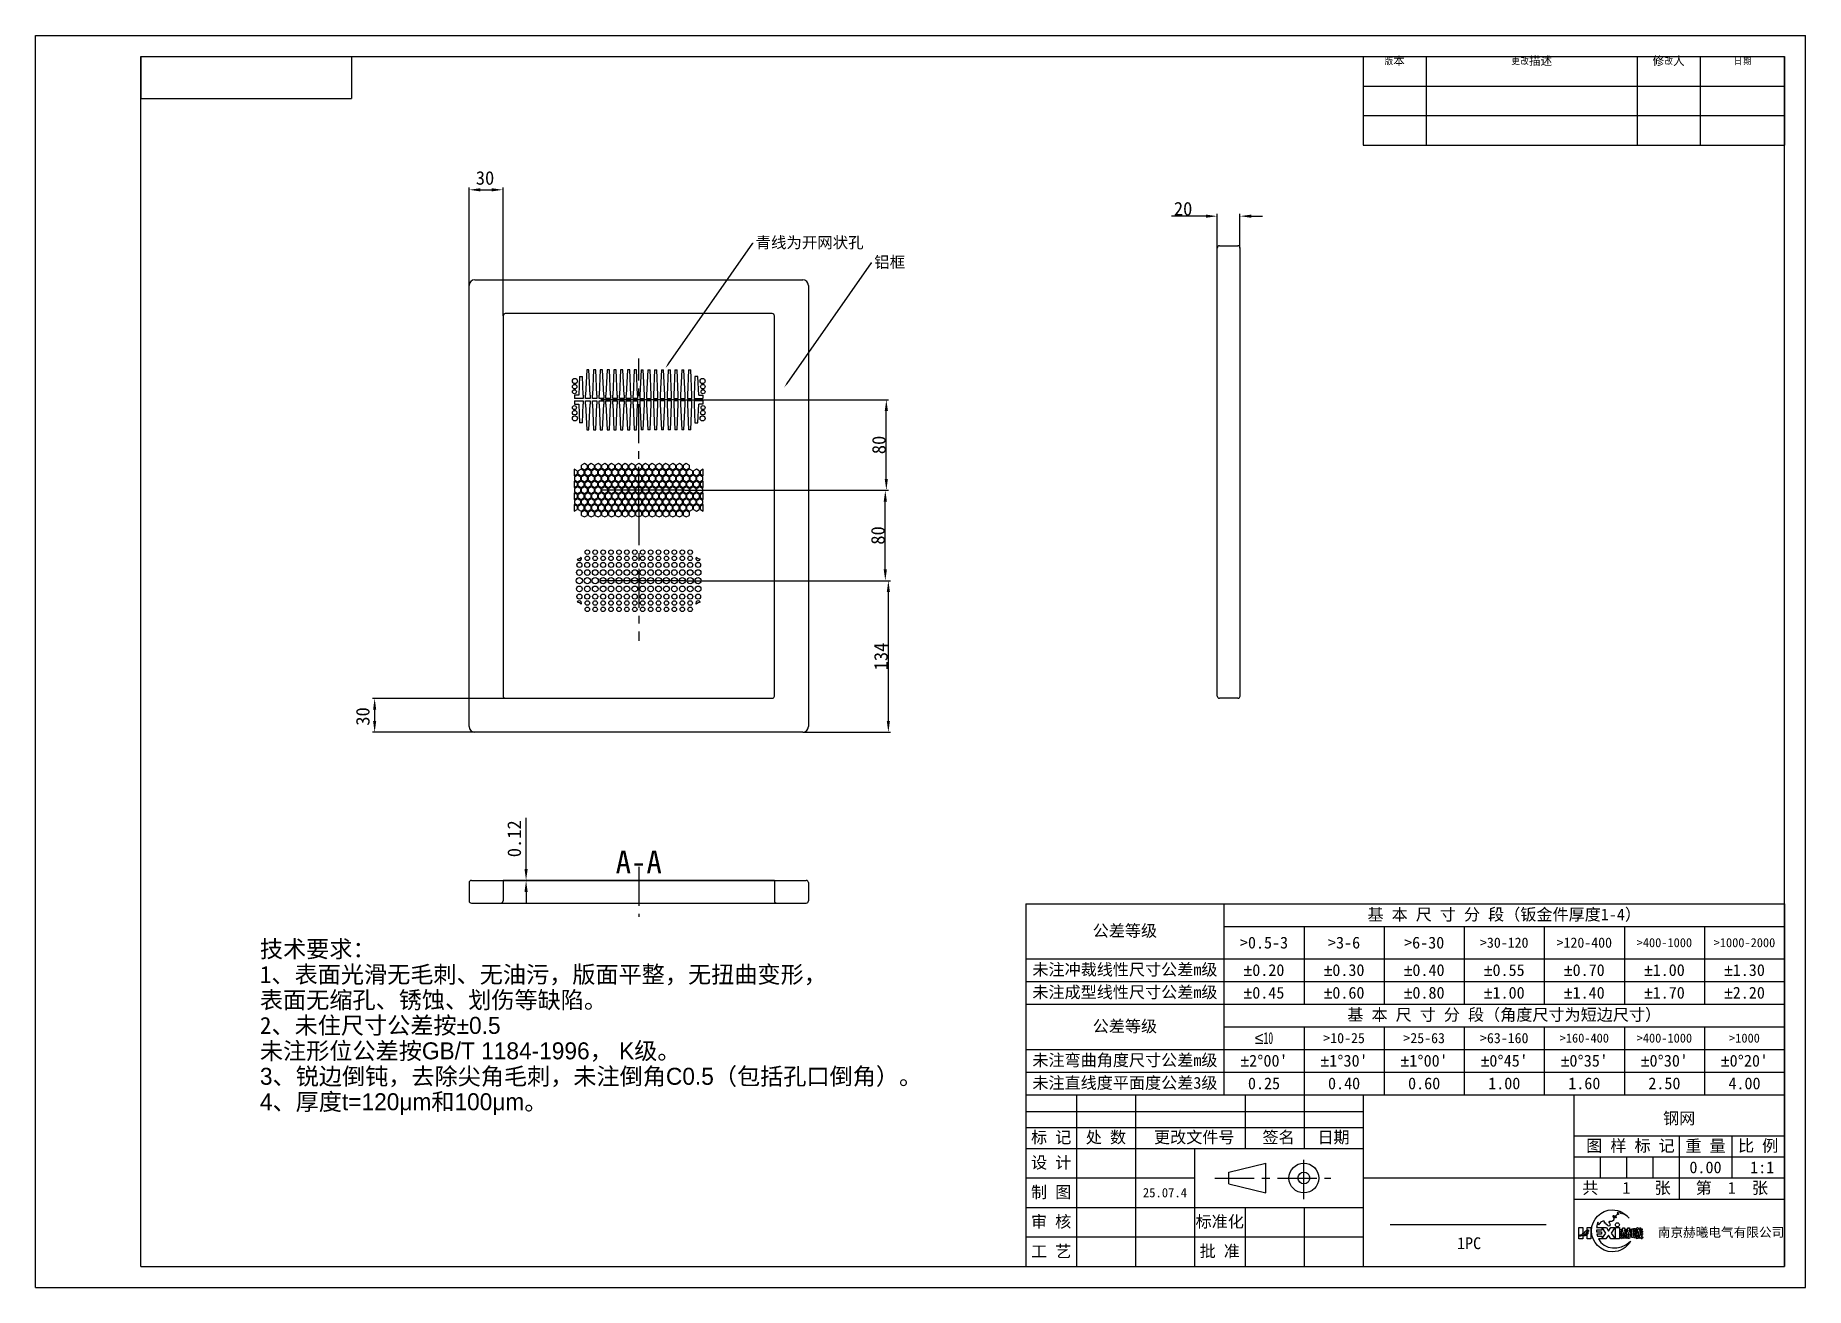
# Model space of a CAD drawing. Header units: millimetres. Extents: x 2092 to 3657, y 94 to 1201.
import ezdxf
from ezdxf import colors
from ezdxf.entities.mleader import LeaderData, LeaderLine
from ezdxf.math import Vec2, Vec3

# ---------------------------------------------------------------- set-up
doc = ezdxf.new("R2010")
doc.units = ezdxf.units.MM
doc.header["$LTSCALE"] = 92.4
doc.header["$PDMODE"] = 3
doc.header["$PDSIZE"] = 2
doc.linetypes.add('CENTER', pattern=[0.6, 0.375, -0.075, 0.075, -0.075])
doc.layers.get('0').update_dxf_attribs({"linetype": 'CONTINUOUS'})
doc.layers.get('Defpoints').update_dxf_attribs({"linetype": 'CONTINUOUS'})
for name, color, linetype in [('1_DXF_CONTINUOUS_LINE', 7, 'CONTINUOUS'), ('2_DXF_CONTINUOUS_LINE', 7, 'CONTINUOUS'), ('3_DXF_CONTINUOUS_LINE', 7, 'CONTINUOUS'), ('GANGWANG_DXF_DIMENSION', 7, 'CONTINUOUS'), ('GANGWANG_DXF_TEXT', 7, 'CONTINUOUS'), ('WANG_9_DXF_AXIS', 7, 'CONTINUOUS'), ('WANG_9_DXF_CONTINUOUS_LINE', 7, 'CONTINUOUS'), ('图框', 7, 'CONTINUOUS')]:
    doc.layers.add(name, color=color, linetype=linetype)
doc.styles.get("Standard").update_dxf_attribs({"font": 'simfang1.ttf'})
doc.styles.add('TEXTSTYLE_2', font='simfang2.ttf')
doc.styles.add('TEXTSTYLE_3', font='gdt')
doc.styles.add('TEXTSTYLE_4', font='symbol_asme.ttf')
doc.styles.add('TEXTSTYLE_5', font='symbol_asme.ttf')
doc.dimstyles.new('DIMSTYLE_1', dxfattribs={"dimtxt": 8, "dimasz": 10, "dimexe": 2, "dimexo": 0, "dimgap": 0.5, "dimtad": 1, "dimdec": 3, "dimdsep": 46, "dimtxsty": 'Standard', "dimblk": '_FILLED', "dimblk1": '_FILLED', "dimblk2": '_FILLED', "dimcen": 0.09, "dimadec": 3, "dimazin": 2, "dimtp": 0.1, "dimtm": 0.1, "dimtfac": 1, "dimtdec": 3, "dimtofl": 0, "dimtmove": 0, "dimatfit": 3, "dimldrblk": '_FILLED', "dimfxl": 1, "dimtolj": 1, "dimarcsym": 0})
doc.dimstyles.new('DIMSTYLE_2', dxfattribs={"dimtxt": 8, "dimasz": 10, "dimexe": 2, "dimexo": 0, "dimgap": 0.5, "dimtad": 1, "dimdec": 3, "dimdsep": 46, "dimtxsty": 'Standard', "dimblk": '_FILLED', "dimblk1": '_FILLED', "dimblk2": '_FILLED', "dimcen": 0.09, "dimadec": 3, "dimazin": 2, "dimtp": 0.2, "dimtm": 0.2, "dimtfac": 1, "dimtdec": 3, "dimtofl": 0, "dimtmove": 0, "dimatfit": 3, "dimldrblk": '_FILLED', "dimfxl": 1, "dimtolj": 1, "dimarcsym": 0})

msp = doc.modelspace()

# ---------------------------------------------------------------- texts
at = {"layer": 'GANGWANG_DXF_TEXT', "color": 2, "line_spacing_factor": 0.9}
for s, insert, char_height, width, attachment_point in [('A-A', (2625.7022, 480.4288), 20, 39.926199, 2), ('{\\f宋体|b0|i0|c134|p2;技术要求：}\\P1{\\f宋体|b0|i0|c134|p2;、表面光滑无毛刺、无油污，版面平整，无扭曲变形，\\P表面无缩孔、锈蚀、划伤等缺陷。}\\P2{\\f宋体|b0|i0|c134|p2;、未住尺寸公差按\\fSymbol_ASME|b0|i0|c1|p0;±\\f0.67-25|b0|i0|c1|p0;0.5\\P\\f宋体|b0|i0|c134|p2;未注形位公差按\\f0.67-25|b0|i0|c1|p0;GB/T 1184-1996\\f宋体|b0|i0|c134|p2;，\\f0.67-25|b0|i0|c1|p0; K\\f宋体|b0|i0|c134|p2;级。\\P\\f0.67-25|b0|i0|c1|p0;3\\f宋体|b0|i0|c134|p2;、锐边倒钝，去除尖角毛刺，未注倒角\\f0.67-25|b0|i0|c1|p0;C0.5\\f宋体|b0|i0|c134|p2;（包括孔口倒角）。\\P\\f0.67-25|b0|i0|c1|p0;4\\f宋体|b0|i0|c134|p2;、厚度\\f0.67-25|b0|i0|c1|p0;t=120μm\\f宋体|b0|i0|c134|p2;和\\f0.67-25|b0|i0|c1|p0;100\\f0.67-25|b0|i0|c1|p0;μm\\f宋体|b0|i0|c134|p2;。}', (2290.7641, 400.9874), 15, 780.774908, 1)]:
    msp.add_mtext(s, dxfattribs=dict(at, insert=insert, char_height=char_height, width=width, attachment_point=attachment_point))
at = {"layer": '图框', "color": 3, "linetype": 'Continuous', "attachment_point": 5, "line_spacing_factor": 0.9}
for s, insert, char_height, width, style in [('基 本 尺 寸 分 段（钣金件厚度1-4）', (3390.9306, 423.3053), 10.43406, 495.170676, 'TEXTSTYLE_2'), ('公差等级', (3055.5501, 409.0504), 10.43406, 174.695976, 'TEXTSTYLE_2'), ('>0.5-3', (3178.523, 399.0355), 10.43406, 70.355376, 'TEXTSTYLE_2'), ('>3-6', (3249.3255, 399.0355), 10.43406, 70.355376, 'TEXTSTYLE_2'), ('>6-30', (3320.1281, 399.0355), 10.43406, 70.355376, 'TEXTSTYLE_2'), ('>30-120', (3390.9306, 399.0355), 9, 70.355376, 'TEXTSTYLE_2'), ('>120-400', (3461.7332, 399.0355), 9, 70.355376, 'TEXTSTYLE_2'), ('>400-1000', (3532.5357, 399.0355), 8, 70.355376, 'TEXTSTYLE_2'), ('>1000-2000', (3603.3383, 399.0355), 8, 70.355376, 'TEXTSTYLE_2'), ('{\\f宋体|b0|i0|c134|p2;未注冲裁线性尺寸公差}m{\\f宋体|b0|i0|c134|p2;级}', (3055.5501, 374.7658), 10.43406, 182.742676, 'TEXTSTYLE_2'), ('{\\fgdt;`}\\fFangSong;0.20', (3178.523, 374.7658), 10.43406, 70.355376, 'TEXTSTYLE_4'), ('{\\fgdt;`}\\fFangSong;0.30', (3249.3255, 374.7658), 10.43406, 70.355376, 'TEXTSTYLE_4'), ('{\\fgdt;`}\\fFangSong;0.40', (3320.1281, 374.7658), 10.43406, 70.355376, 'TEXTSTYLE_4'), ('{\\fgdt;`}\\fFangSong;0.55', (3390.9306, 374.7658), 10.43406, 70.355376, 'TEXTSTYLE_4'), ('{\\fgdt;`}\\fFangSong;0.70', (3461.7332, 374.7658), 10.43406, 70.355376, 'TEXTSTYLE_4'), ('{\\fgdt;`}\\fFangSong;1.00', (3532.5357, 374.7658), 10.43406, 70.355376, 'TEXTSTYLE_4'), ('{\\fgdt;`}\\fFangSong;1.30', (3603.3383, 374.7658), 10.43406, 70.355376, 'TEXTSTYLE_4'), ('{\\f宋体|b0|i0|c134|p2;未注成型线性尺寸公差}m{\\f宋体|b0|i0|c134|p2;级}', (3055.5501, 354.7361), 10.43406, 188.896034, 'TEXTSTYLE_2'), ('{\\fgdt;`}\\fFangSong;0.45', (3178.523, 354.7361), 10.43406, 70.355376, 'TEXTSTYLE_4'), ('{\\fgdt;`}\\fFangSong;0.60', (3249.3255, 354.7361), 10.43406, 70.355376, 'TEXTSTYLE_4'), ('{\\fgdt;`}\\fFangSong;0.80', (3320.1281, 354.7361), 10.43406, 70.355376, 'TEXTSTYLE_4'), ('{\\fgdt;`}\\fFangSong;1.00', (3390.9306, 354.7361), 10.43406, 70.355376, 'TEXTSTYLE_4'), ('{\\fgdt;`}\\fFangSong;1.40', (3461.7332, 354.7361), 10.43406, 70.355376, 'TEXTSTYLE_4'), ('{\\fgdt;`}\\fFangSong;1.70', (3532.5357, 354.7361), 10.43406, 70.355376, 'TEXTSTYLE_4'), ('{\\fgdt;`}\\fFangSong;2.20', (3603.3383, 354.7361), 10.43406, 70.355376, 'TEXTSTYLE_4'), ('公差等级', (3055.5501, 324.6916), 10.43406, 174.695976, 'TEXTSTYLE_2'), ('基 本 尺 寸 分 段（角度尺寸为短边尺寸）', (3390.9306, 334.7064), 10.43406, 495.170676, 'TEXTSTYLE_2'), ('≤\\fFangSong;{\\W0.6;10}', (3178.523, 314.6768), 10.43406, 70.355376, 'TEXTSTYLE_5'), ('>10-25', (3249.3255, 314.6768), 9, 70.355376, 'TEXTSTYLE_2'), ('>25-63', (3320.1281, 314.6768), 9, 70.355376, 'TEXTSTYLE_2'), ('>63-160', (3390.9306, 314.6768), 9, 70.355376, 'TEXTSTYLE_2'), ('>160-400', (3461.7332, 314.6768), 8, 70.355376, 'TEXTSTYLE_2'), ('>400-1000', (3532.5357, 314.6768), 8, 70.355376, 'TEXTSTYLE_2'), ('>1000', (3603.3383, 314.6768), 8, 70.355376, 'TEXTSTYLE_2'), ('{\\f宋体|b0|i0|c134|p2;未注弯曲角度尺寸公差}m{\\f宋体|b0|i0|c134|p2;级}', (3055.5501, 294.6471), 10.43406, 184.54135, 'TEXTSTYLE_2'), ("{\\fgdt;`}\\fFangSong;2\\fSymbol_ASME;{\\W1.0;°}\\fFangSong;00'", (3178.523, 294.6471), 10.43406, 70.355376, 'TEXTSTYLE_4'), ("{\\fgdt;`}\\fFangSong;1\\fSymbol_ASME;{\\W1.0;°}\\fFangSong;30'", (3249.3255, 294.6471), 10.43406, 70.355376, 'TEXTSTYLE_4'), ("{\\fgdt;`}\\fFangSong;1\\fSymbol_ASME;{\\W1.0;°}\\fFangSong;00'", (3320.1281, 294.6471), 10.43406, 70.355376, 'TEXTSTYLE_4'), ("{\\fgdt;`}\\fFangSong;0\\fSymbol_ASME;{\\W1.0;°}\\fFangSong;45'", (3390.9306, 294.6471), 10.43406, 70.355376, 'TEXTSTYLE_4'), ("{\\fgdt;`}\\fFangSong;0\\fSymbol_ASME;{\\W1.0;°}\\fFangSong;35'", (3461.7332, 294.6471), 10.43406, 70.355376, 'TEXTSTYLE_4'), ("{\\fgdt;`}\\fFangSong;0\\fSymbol_ASME;{\\W1.0;°}\\fFangSong;30'", (3532.5357, 294.6471), 10.43406, 70.355376, 'TEXTSTYLE_4'), ("{\\fgdt;`}\\fFangSong;0\\fSymbol_ASME;{\\W1.0;°}\\fFangSong;20'", (3603.3383, 294.6471), 10.43406, 70.355376, 'TEXTSTYLE_4'), ('未注直线度平面度公差3级', (3055.5501, 274.6174), 10.43406, 174.695976, 'TEXTSTYLE_2'), ('0.25', (3178.523, 274.6174), 10.43406, 70.355376, 'TEXTSTYLE_2'), ('0.40', (3249.3255, 274.6174), 10.43406, 70.355376, 'TEXTSTYLE_2'), ('0.60', (3320.1281, 274.6174), 10.43406, 70.355376, 'TEXTSTYLE_2'), ('1.00', (3390.9306, 274.6174), 10.43406, 70.355376, 'TEXTSTYLE_2'), ('1.60', (3461.7332, 274.6174), 10.43406, 70.355376, 'TEXTSTYLE_2'), ('2.50', (3532.5357, 274.6174), 10.43406, 70.355376, 'TEXTSTYLE_2'), ('4.00', (3603.3383, 274.6174), 10.43406, 70.355376, 'TEXTSTYLE_2'), ('{\\f宋体|b0|i0|c134|p2;钢网}', (3545.5783, 243.329), 10.43406, 185.875326, 'TEXTSTYLE_2'), ('标 记', (2990.3373, 226.5021), 10.43406, 44.270226, 'TEXTSTYLE_2'), ('处 数', (3038.7811, 226.5021), 10.43406, 51.723126, 'TEXTSTYLE_2'), (' 图 样 标 记 ', (3498.9977, 219.0492), 10.43406, 92.714076, 'TEXTSTYLE_2'), ('重 量', (3568.8686, 219.0492), 10.43406, 46.133451, 'TEXTSTYLE_2'), ('比 例', (3615.4493, 219.0492), 10.43406, 46.133451, 'TEXTSTYLE_2'), ('0.00', (3568.8686, 200.417), 10.43406, 46.133451, 'TEXTSTYLE_2'), ('1PC', (3359.8112, 133.3293), 10.43406, 185.875326, 'TEXTSTYLE_2')]:
    msp.add_mtext(s, dxfattribs=dict(at, insert=insert, char_height=char_height, width=width, style=style))
at = {"layer": '图框', "color": 3, "linetype": 'Continuous', "char_height": 10.43406, "style": 'TEXTSTYLE_2'}
for s, insert, width, attachment_point in [(' 更改文件号', (3113.3101, 226.5021), 96.440526, 5), (' 签名', (3187.8391, 226.5021), 51.723126, 5), ('日期', (3240.0094, 226.5021), 51.723126, 5), ('设 计', (2990.3373, 204.1434), 44.270226, 5), (' 1:1', (3615.4493, 200.417), 46.133451, 5), ('共   1   张', (3498.9977, 181.7847), 92.714076, 5), ('第  1  张', (3592.1589, 181.7847), 92.714076, 5), ('制 图', (2990.3373, 178.0583), 44.270226, 5), ('{\\H0.785714x;25.07.4}  ', (3090.9514, 178.0583), 51.723126, 5), ('审 核', (2990.3373, 151.9731), 44.270226, 5), ('标准化', (3139.3953, 151.9731), 44.270226, 5), ('         {\\f宋体|b0|i0|c134|p2;\\H0.785714x;南京赫曦电气有限公司}', (3638.516, 142.657), 204.430068, 6), ('工 艺', (2990.3373, 125.888), 44.270226, 5), ('批 准', (3139.3953, 125.888), 44.270226, 5)]:
    msp.add_mtext(s, dxfattribs=dict(at, insert=insert, width=width, attachment_point=attachment_point))

# ---------------------------------------------------------------- blocks, each defined once
blk = doc.blocks.new('_FILLED')
at = {"color": 0, "linetype": 'ByBlock'}
blk.add_solid([(0, 0), (-1, 0.14), (-1, -0.14)], dxfattribs=at)
blk = doc.blocks.new('*D1')
at = {"layer": 'Defpoints', "color": 0}
for p in [(2477.7, 454.1), (2526.1, 454.1), (2745.7, 454)]:
    blk.add_point(p, dxfattribs=at)
at = {"layer": 'GANGWANG_DXF_DIMENSION', "color": 0, "lineweight": -2}
for p, q in [((2526.1, 464.1), (2526.1, 509.4)), ((2477.7, 454.1), (2528.1, 454.1)), ((2745.7, 454), (2524.1, 454)), ((2526.1, 444), (2526.1, 434))]:
    blk.add_line(p, q, dxfattribs=at)
at = {"layer": 'GANGWANG_DXF_DIMENSION', "color": 0, "lineweight": -2, "xscale": 10, "yscale": 10, "zscale": 10}
for p, rotation in [((2526.1, 454.1), 270), ((2526.1, 454), 90)]:
    blk.add_blockref('_FILLED', p, dxfattribs=dict(at, rotation=rotation))
at = {"layer": 'GANGWANG_DXF_DIMENSION', "color": 0, "insert": (2509.6, 474.6), "char_height": 12, "attachment_point": 1, "rotation": 90, "line_spacing_factor": 0.9}
blk.add_mtext('\\A1;0.12', dxfattribs=at)
blk = doc.blocks.new('*D14')
at = {"layer": 'Defpoints', "color": 0}
for p in [(3137.2, 1041.2), (3137.2, 1013), (3157.3, 1013)]:
    blk.add_point(p, dxfattribs=at)
at = {"layer": 'GANGWANG_DXF_DIMENSION', "color": 0, "lineweight": -2}
for p, q in [((3127.2, 1041.2), (3096.8, 1041.2)), ((3137.2, 1013), (3137.2, 1043.2)), ((3157.3, 1013), (3157.3, 1043.2)), ((3167.3, 1041.2), (3177.3, 1041.2))]:
    blk.add_line(p, q, dxfattribs=at)
at = {"layer": 'GANGWANG_DXF_DIMENSION', "color": 0, "lineweight": -2, "xscale": 10, "yscale": 10, "zscale": 10}
blk.add_blockref('_FILLED', (3137.2, 1041.2), dxfattribs=at)
at = {"layer": 'GANGWANG_DXF_DIMENSION', "color": 0, "lineweight": -2, "xscale": 10, "yscale": 10, "zscale": 10, "rotation": 180}
blk.add_blockref('_FILLED', (3157.3, 1041.2), dxfattribs=at)
at = {"layer": 'GANGWANG_DXF_DIMENSION', "color": 0, "insert": (3107, 1047.7), "char_height": 12, "attachment_point": 5}
blk.add_mtext('\\A1;20', dxfattribs=at)
blk = doc.blocks.new('*D23')
at = {"layer": 'Defpoints', "color": 0}
for p in [(2507.7, 615), (2392.2, 585), (2480.7, 585)]:
    blk.add_point(p, dxfattribs=at)
at = {"layer": 'GANGWANG_DXF_DIMENSION', "color": 0, "lineweight": -2}
for p, q in [((2507.7, 615), (2390.2, 615)), ((2392.2, 605), (2392.2, 595)), ((2480.7, 585), (2390.2, 585))]:
    blk.add_line(p, q, dxfattribs=at)
at = {"layer": 'GANGWANG_DXF_DIMENSION', "color": 0, "lineweight": -2, "xscale": 10, "yscale": 10, "zscale": 10}
for p, rotation in [((2392.2, 615), 90), ((2392.2, 585), 270)]:
    blk.add_blockref('_FILLED', p, dxfattribs=dict(at, rotation=rotation))
at = {"layer": 'GANGWANG_DXF_DIMENSION', "color": 0, "insert": (2375.7, 599), "char_height": 12, "attachment_point": 2, "rotation": 90, "line_spacing_factor": 0.9}
blk.add_mtext('\\A1;30', dxfattribs=at)
blk = doc.blocks.new('*D24')
at = {"layer": 'Defpoints', "color": 0}
for p in [(2505.7, 1064.5), (2475.7, 980), (2505.7, 953)]:
    blk.add_point(p, dxfattribs=at)
at = {"layer": 'GANGWANG_DXF_DIMENSION', "color": 0, "lineweight": -2}
for p, q in [((2475.7, 980), (2475.7, 1066.5)), ((2485.7, 1064.5), (2495.7, 1064.5)), ((2505.7, 953), (2505.7, 1066.5))]:
    blk.add_line(p, q, dxfattribs=at)
at = {"layer": 'GANGWANG_DXF_DIMENSION', "color": 0, "lineweight": -2, "xscale": 10, "yscale": 10, "zscale": 10, "rotation": 180}
blk.add_blockref('_FILLED', (2475.7, 1064.5), dxfattribs=at)
at = {"layer": 'GANGWANG_DXF_DIMENSION', "color": 0, "lineweight": -2, "xscale": 10, "yscale": 10, "zscale": 10}
blk.add_blockref('_FILLED', (2505.7, 1064.5), dxfattribs=at)
at = {"layer": 'GANGWANG_DXF_DIMENSION', "color": 0, "insert": (2489.8, 1081), "char_height": 12, "attachment_point": 2, "line_spacing_factor": 0.9}
blk.add_mtext('\\A1;30', dxfattribs=at)
blk = doc.blocks.new('*D20')
at = {"layer": 'Defpoints', "color": 0}
for p in [(2666.5, 719), (2846.4, 719), (2770.7, 585)]:
    blk.add_point(p, dxfattribs=at)
at = {"layer": 'GANGWANG_DXF_DIMENSION', "color": 0, "lineweight": -2}
for p, q in [((2666.5, 719), (2848.4, 719)), ((2846.4, 595), (2846.4, 709)), ((2770.7, 585), (2848.4, 585))]:
    blk.add_line(p, q, dxfattribs=at)
at = {"layer": 'GANGWANG_DXF_DIMENSION', "color": 0, "lineweight": -2, "xscale": 10, "yscale": 10, "zscale": 10}
for p, rotation in [((2846.4, 719), 90), ((2846.4, 585), 270)]:
    blk.add_blockref('_FILLED', p, dxfattribs=dict(at, rotation=rotation))
at = {"layer": 'GANGWANG_DXF_DIMENSION', "color": 0, "insert": (2839.9, 652), "char_height": 12, "attachment_point": 5, "rotation": 90}
blk.add_mtext('\\A1;134', dxfattribs=at)
blk = doc.blocks.new('*D21')
at = {"layer": 'Defpoints', "color": 0}
for p in [(2666.5, 799), (2843.7, 799), (2666.5, 719)]:
    blk.add_point(p, dxfattribs=at)
at = {"layer": 'GANGWANG_DXF_DIMENSION', "color": 0, "lineweight": -2}
for p, q in [((2666.5, 799), (2845.7, 799)), ((2843.7, 729), (2843.7, 789)), ((2666.5, 719), (2845.7, 719))]:
    blk.add_line(p, q, dxfattribs=at)
at = {"layer": 'GANGWANG_DXF_DIMENSION', "color": 0, "lineweight": -2, "xscale": 10, "yscale": 10, "zscale": 10}
for p, rotation in [((2843.7, 799), 90), ((2843.7, 719), 270)]:
    blk.add_blockref('_FILLED', p, dxfattribs=dict(at, rotation=rotation))
at = {"layer": 'GANGWANG_DXF_DIMENSION', "color": 0, "insert": (2837.2, 759), "char_height": 12, "attachment_point": 5, "rotation": 90}
blk.add_mtext('\\A1;80', dxfattribs=at)
blk = doc.blocks.new('*D22')
at = {"layer": 'Defpoints', "color": 0}
for p in [(2666.5, 879), (2844.6, 879), (2666.5, 799)]:
    blk.add_point(p, dxfattribs=at)
at = {"layer": 'GANGWANG_DXF_DIMENSION', "color": 0, "lineweight": -2}
for p, q in [((2666.5, 879), (2846.6, 879)), ((2844.6, 809), (2844.6, 869)), ((2666.5, 799), (2846.6, 799))]:
    blk.add_line(p, q, dxfattribs=at)
at = {"layer": 'GANGWANG_DXF_DIMENSION', "color": 0, "lineweight": -2, "xscale": 10, "yscale": 10, "zscale": 10}
for p, rotation in [((2844.6, 879), 90), ((2844.6, 799), 270)]:
    blk.add_blockref('_FILLED', p, dxfattribs=dict(at, rotation=rotation))
at = {"layer": 'GANGWANG_DXF_DIMENSION', "color": 0, "insert": (2838.1, 839), "char_height": 12, "attachment_point": 5, "rotation": 90}
blk.add_mtext('\\A1;80', dxfattribs=at)
blk = doc.blocks.new('*T32')
at = {"layer": '图框', "color": 0, "linetype": 'ByBlock', "lineweight": -2, "transparency": 16777216}
for p, q in [((0, 0), (186.3225, 0)), ((0, 0), (0, -37.2645)), ((186.3225, 0), (186.3225, -37.2645)), ((0, -37.2645), (186.3225, -37.2645))]:
    blk.add_line(p, q, dxfattribs=at)
blk = doc.blocks.new('*T33')
at = {"layer": '图框', "color": 0, "linetype": 'ByBlock', "lineweight": -2, "transparency": 16777216}
for p, q in [((0, 0), (372.645, 0)), ((0, 0), (0, -78.25545)), ((55.89675, 0), (55.89675, -78.25545)), ((242.21925, 0), (242.21925, -78.25545)), ((298.116, 0), (298.116, -78.25545)), ((372.645, 0), (372.645, -78.25545)), ((0, -26.08515), (372.645, -26.08515)), ((0, -52.1703), (372.645, -52.1703)), ((0, -78.25545), (372.645, -78.25545))]:
    blk.add_line(p, q, dxfattribs=at)
at = {"layer": '图框', "color": 3, "linetype": 'Continuous', "transparency": 16777216, "char_height": 7.4529, "attachment_point": 2, "style": 'TEXTSTYLE_3'}
for s, insert, width in [('版本', (27.948375, -0.223587), 55.449576), ('更改描述', (149.058, -0.223587), 185.875326), ('修改人', (270.167625, -0.223587), 55.449576), ('日期', (335.3805, -0.223587), 74.081826)]:
    blk.add_mtext(s, dxfattribs=dict(at, insert=insert, width=width))

# ---------------------------------------------------------------- dimensions: what is measured, and where the dimension line sits
at = {"layer": 'GANGWANG_DXF_DIMENSION', "color": 2}
dim = msp.add_linear_dim(base=(2505.7022, 1064.5268), p1=(2475.7022, 980.04), p2=(2505.7022, 953.04), dimstyle='DIMSTYLE_2', override={"dimtxt": 12}, dxfattribs=at)
dim.commit()
dim.dimension.update_dxf_attribs({"geometry": '*D24', "text_midpoint": (2489.8444, 1064.5268), "dimtype": 160})
dim = msp.add_linear_dim(base=(3137.2114, 1041.2424), p1=(3157.3114, 1013.04), p2=(3137.2114, 1013.04), dimstyle='DIMSTYLE_2', override={"dimtxt": 12, "dimdec": 0}, dxfattribs=at)
dim.commit()
dim.dimension.update_dxf_attribs({"geometry": '*D14', "text_midpoint": (3106.9971, 1047.7424)})
for base, p1, p2, override, picture, middle in [((2844.6088, 878.99), (2666.5044, 798.99), (2666.5044, 878.99), {"dimtxt": 12}, '*D22', (2838.1088, 838.99)), ((2843.7295, 798.99), (2666.5044, 718.99), (2666.5044, 798.99), {"dimtxt": 12}, '*D21', (2837.2295, 758.99)), ((2846.4139, 718.99), (2770.7022, 585.04), (2666.5044, 718.99), {"dimtxt": 12, "dimdec": 0}, '*D20', (2839.9139, 652.015))]:
    dim = msp.add_linear_dim(base=base, p1=p1, p2=p2, angle=90, dimstyle='DIMSTYLE_2', override=override, dxfattribs=at)
    dim.commit()
    dim.dimension.update_dxf_attribs({"geometry": picture, "text_midpoint": middle})
for base, p1, p2, angle, dimstyle, picture, middle in [((2392.1946, 585.04), (2507.7022, 615.04), (2480.7022, 585.04), 270, 'DIMSTYLE_2', '*D23', (2392.1946, 598.9534)), ((2526.1192, 454.1399), (2745.7022, 454.0199), (2477.7022, 454.1399), 90, 'DIMSTYLE_1', '*D1', (2526.1192, 491.7828))]:
    dim = msp.add_linear_dim(base=base, p1=p1, p2=p2, angle=angle, dimstyle=dimstyle, override={"dimtxt": 12}, dxfattribs=at)
    dim.commit()
    dim.dimension.update_dxf_attribs({"geometry": picture, "text_midpoint": middle, "dimtype": 160})

# ---------------------------------------------------------------- linework, layer by layer
at = {"layer": '1_DXF_CONTINUOUS_LINE', "color": 4, "linetype": 'ByBlock'}
for p, q in [((2568.7022, 817.4652), (2568.7022, 811.6917)), ((2571.2022, 816.0218), (2568.7022, 817.4652)), ((2571.2022, 816.0218), (2571.2022, 813.1351)), ((2574.7022, 817.4652), (2572.2022, 816.0218)), ((2572.2022, 813.1351), (2572.2022, 816.0218)), ((2577.2022, 816.0218), (2574.7022, 817.4652)), ((2577.7022, 822.6613), (2575.2022, 821.218)), ((2575.2022, 818.3312), (2575.2022, 821.218)), ((2575.2022, 818.3312), (2577.7022, 816.8878)), ((2577.2022, 816.0218), (2577.2022, 813.1351)), ((2580.2022, 821.218), (2577.7022, 822.6613)), ((2577.7022, 816.8878), (2580.2022, 818.3312)), ((2580.7022, 817.4652), (2578.2022, 816.0218)), ((2578.2022, 813.1351), (2578.2022, 816.0218)), ((2580.2022, 821.218), (2580.2022, 818.3312)), ((2583.2022, 816.0218), (2580.7022, 817.4652)), ((2583.7022, 822.6613), (2581.2022, 821.218)), ((2581.2022, 818.3312), (2581.2022, 821.218)), ((2581.2022, 818.3312), (2583.7022, 816.8878)), ((2583.2022, 816.0218), (2583.2022, 813.1351)), ((2586.2022, 821.218), (2583.7022, 822.6613)), ((2583.7022, 816.8878), (2586.2022, 818.3312)), ((2586.7022, 817.4652), (2584.2022, 816.0218)), ((2584.2022, 813.1351), (2584.2022, 816.0218)), ((2586.2022, 821.218), (2586.2022, 818.3312)), ((2589.2022, 816.0218), (2586.7022, 817.4652)), ((2589.7022, 822.6613), (2587.2022, 821.218)), ((2587.2022, 818.3312), (2587.2022, 821.218)), ((2587.2022, 818.3312), (2589.7022, 816.8878)), ((2589.2022, 816.0218), (2589.2022, 813.1351)), ((2592.2022, 821.218), (2589.7022, 822.6613)), ((2589.7022, 816.8878), (2592.2022, 818.3312)), ((2592.7022, 817.4652), (2590.2022, 816.0218)), ((2590.2022, 813.1351), (2590.2022, 816.0218)), ((2592.2022, 821.218), (2592.2022, 818.3312)), ((2595.2022, 816.0218), (2592.7022, 817.4652)), ((2595.7022, 822.6613), (2593.2022, 821.218)), ((2593.2022, 818.3312), (2593.2022, 821.218)), ((2593.2022, 818.3312), (2595.7022, 816.8878)), ((2595.2022, 816.0218), (2595.2022, 813.1351)), ((2598.2022, 821.218), (2595.7022, 822.6613)), ((2595.7022, 816.8878), (2598.2022, 818.3312)), ((2598.7022, 817.4652), (2596.2022, 816.0218)), ((2596.2022, 813.1351), (2596.2022, 816.0218)), ((2598.2022, 821.218), (2598.2022, 818.3312)), ((2601.2022, 816.0218), (2598.7022, 817.4652)), ((2601.7022, 822.6613), (2599.2022, 821.218)), ((2599.2022, 818.3312), (2599.2022, 821.218)), ((2599.2022, 818.3312), (2601.7022, 816.8878)), ((2601.2022, 816.0218), (2601.2022, 813.1351)), ((2604.2022, 821.218), (2601.7022, 822.6613)), ((2601.7022, 816.8878), (2604.2022, 818.3312)), ((2604.7022, 817.4652), (2602.2022, 816.0218)), ((2602.2022, 813.1351), (2602.2022, 816.0218)), ((2604.2022, 821.218), (2604.2022, 818.3312)), ((2607.2022, 816.0218), (2604.7022, 817.4652)), ((2607.7022, 822.6613), (2605.2022, 821.218)), ((2605.2022, 818.3312), (2605.2022, 821.218)), ((2605.2022, 818.3312), (2607.7022, 816.8878)), ((2607.2022, 816.0218), (2607.2022, 813.1351)), ((2610.2022, 821.218), (2607.7022, 822.6613)), ((2607.7022, 816.8878), (2610.2022, 818.3312)), ((2610.7022, 817.4652), (2608.2022, 816.0218)), ((2608.2022, 813.1351), (2608.2022, 816.0218)), ((2610.2022, 821.218), (2610.2022, 818.3312)), ((2613.2022, 816.0218), (2610.7022, 817.4652)), ((2613.7022, 822.6613), (2611.2022, 821.218)), ((2611.2022, 818.3312), (2611.2022, 821.218)), ((2611.2022, 818.3312), (2613.7022, 816.8878)), ((2613.2022, 816.0218), (2613.2022, 813.1351)), ((2616.2022, 821.218), (2613.7022, 822.6613)), ((2613.7022, 816.8878), (2616.2022, 818.3312)), ((2616.7022, 817.4652), (2614.2022, 816.0218)), ((2614.2022, 813.1351), (2614.2022, 816.0218)), ((2616.2022, 821.218), (2616.2022, 818.3312)), ((2619.2022, 816.0218), (2616.7022, 817.4652)), ((2619.7022, 822.6613), (2617.2022, 821.218)), ((2617.2022, 818.3312), (2617.2022, 821.218)), ((2617.2022, 818.3312), (2619.7022, 816.8878)), ((2619.2022, 816.0218), (2619.2022, 813.1351)), ((2622.2022, 821.218), (2619.7022, 822.6613)), ((2619.7022, 816.8878), (2622.2022, 818.3312)), ((2622.7022, 817.4652), (2620.2022, 816.0218)), ((2620.2022, 813.1351), (2620.2022, 816.0218)), ((2622.2022, 821.218), (2622.2022, 818.3312)), ((2625.2022, 816.0218), (2622.7022, 817.4652)), ((2625.7022, 822.6613), (2623.2022, 821.218)), ((2623.2022, 818.3312), (2623.2022, 821.218)), ((2623.2022, 818.3312), (2625.7022, 816.8878)), ((2625.2022, 816.0218), (2625.2022, 813.1351)), ((2628.2022, 821.218), (2625.7022, 822.6613)), ((2625.7022, 816.8878), (2628.2022, 818.3312)), ((2628.7022, 817.4652), (2626.2022, 816.0218)), ((2626.2022, 813.1351), (2626.2022, 816.0218)), ((2628.2022, 821.218), (2628.2022, 818.3312)), ((2631.2022, 816.0218), (2628.7022, 817.4652)), ((2631.7022, 822.6613), (2629.2022, 821.218)), ((2629.2022, 818.3312), (2629.2022, 821.218)), ((2629.2022, 818.3312), (2631.7022, 816.8878)), ((2631.2022, 816.0218), (2631.2022, 813.1351)), ((2634.2022, 821.218), (2631.7022, 822.6613)), ((2631.7022, 816.8878), (2634.2022, 818.3312)), ((2634.7022, 817.4652), (2632.2022, 816.0218)), ((2632.2022, 813.1351), (2632.2022, 816.0218)), ((2634.2022, 821.218), (2634.2022, 818.3312)), ((2637.2022, 816.0218), (2634.7022, 817.4652)), ((2637.7022, 822.6613), (2635.2022, 821.218)), ((2635.2022, 818.3312), (2635.2022, 821.218)), ((2635.2022, 818.3312), (2637.7022, 816.8878)), ((2637.2022, 816.0218), (2637.2022, 813.1351)), ((2640.2022, 821.218), (2637.7022, 822.6613)), ((2637.7022, 816.8878), (2640.2022, 818.3312)), ((2640.7022, 817.4652), (2638.2022, 816.0218)), ((2638.2022, 813.1351), (2638.2022, 816.0218)), ((2640.2022, 821.218), (2640.2022, 818.3312)), ((2643.2022, 816.0218), (2640.7022, 817.4652)), ((2643.7022, 822.6613), (2641.2022, 821.218)), ((2641.2022, 818.3312), (2641.2022, 821.218)), ((2641.2022, 818.3312), (2643.7022, 816.8878)), ((2643.2022, 816.0218), (2643.2022, 813.1351)), ((2646.2022, 821.218), (2643.7022, 822.6613)), ((2643.7022, 816.8878), (2646.2022, 818.3312)), ((2646.7022, 817.4652), (2644.2022, 816.0218)), ((2644.2022, 813.1351), (2644.2022, 816.0218)), ((2646.2022, 821.218), (2646.2022, 818.3312)), ((2649.2022, 816.0218), (2646.7022, 817.4652)), ((2649.7022, 822.6613), (2647.2022, 821.218)), ((2647.2022, 818.3312), (2647.2022, 821.218)), ((2647.2022, 818.3312), (2649.7022, 816.8878)), ((2649.2022, 816.0218), (2649.2022, 813.1351)), ((2652.2022, 821.218), (2649.7022, 822.6613)), ((2649.7022, 816.8878), (2652.2022, 818.3312)), ((2652.7022, 817.4652), (2650.2022, 816.0218)), ((2650.2022, 813.1351), (2650.2022, 816.0218)), ((2652.2022, 821.218), (2652.2022, 818.3312)), ((2655.2022, 816.0218), (2652.7022, 817.4652)), ((2655.7022, 822.6613), (2653.2022, 821.218)), ((2653.2022, 818.3312), (2653.2022, 821.218)), ((2653.2022, 818.3312), (2655.7022, 816.8878)), ((2655.2022, 816.0218), (2655.2022, 813.1351)), ((2658.2022, 821.218), (2655.7022, 822.6613)), ((2655.7022, 816.8878), (2658.2022, 818.3312)), ((2658.7022, 817.4652), (2656.2022, 816.0218)), ((2656.2022, 813.1351), (2656.2022, 816.0218)), ((2658.2022, 821.218), (2658.2022, 818.3312)), ((2661.2022, 816.0218), (2658.7022, 817.4652)), ((2661.7022, 822.6613), (2659.2022, 821.218)), ((2659.2022, 818.3312), (2659.2022, 821.218)), ((2659.2022, 818.3312), (2661.7022, 816.8878)), ((2661.2022, 816.0218), (2661.2022, 813.1351)), ((2664.2022, 821.218), (2661.7022, 822.6613)), ((2661.7022, 816.8878), (2664.2022, 818.3312)), ((2664.7022, 817.4652), (2662.2022, 816.0218)), ((2662.2022, 813.1351), (2662.2022, 816.0218)), ((2664.2022, 821.218), (2664.2022, 818.3312)), ((2667.2022, 816.0218), (2664.7022, 817.4652)), ((2667.7022, 822.6613), (2665.2022, 821.218)), ((2665.2022, 818.3312), (2665.2022, 821.218)), ((2665.2022, 818.3312), (2667.7022, 816.8878)), ((2667.2022, 816.0218), (2667.2022, 813.1351)), ((2670.2022, 821.218), (2667.7022, 822.6613)), ((2667.7022, 816.8878), (2670.2022, 818.3312)), ((2670.7022, 817.4652), (2668.2022, 816.0218)), ((2668.2022, 813.1351), (2668.2022, 816.0218)), ((2670.2022, 821.218), (2670.2022, 818.3312)), ((2673.2022, 816.0218), (2670.7022, 817.4652)), ((2673.2022, 816.0218), (2673.2022, 813.1351)), ((2676.7022, 817.4652), (2674.2022, 816.0218)), ((2674.2022, 813.1351), (2674.2022, 816.0218)), ((2679.2022, 816.0218), (2676.7022, 817.4652)), ((2679.2022, 816.0218), (2679.2022, 813.1351)), ((2682.7022, 817.4652), (2680.2022, 816.0218)), ((2680.2022, 813.1351), (2680.2022, 816.0218)), ((2682.7022, 811.6917), (2682.7022, 817.4652)), ((2568.7022, 811.6917), (2571.2022, 813.1351)), ((2568.7022, 807.0729), (2568.7022, 801.2994)), ((2571.2022, 805.6295), (2568.7022, 807.0729)), ((2568.7022, 801.2994), (2571.2022, 802.7427)), ((2571.7022, 812.269), (2569.2022, 810.8257)), ((2569.2022, 807.9389), (2569.2022, 810.8257)), ((2569.2022, 807.9389), (2571.7022, 806.4955)), ((2571.7022, 801.8767), (2569.2022, 800.4333)), ((2569.2022, 797.5466), (2569.2022, 800.4333)), ((2571.2022, 805.6295), (2571.2022, 802.7427)), ((2574.2022, 810.8257), (2571.7022, 812.269)), ((2571.7022, 806.4955), (2574.2022, 807.9389)), ((2574.2022, 800.4333), (2571.7022, 801.8767)), ((2572.2022, 813.1351), (2574.7022, 811.6917)), ((2574.7022, 807.0729), (2572.2022, 805.6295)), ((2572.2022, 802.7427), (2572.2022, 805.6295)), ((2572.2022, 802.7427), (2574.7022, 801.2994)), ((2574.2022, 810.8257), (2574.2022, 807.9389)), ((2574.2022, 800.4333), (2574.2022, 797.5466)), ((2574.7022, 811.6917), (2577.2022, 813.1351)), ((2577.2022, 805.6295), (2574.7022, 807.0729)), ((2574.7022, 801.2994), (2577.2022, 802.7427)), ((2577.7022, 812.269), (2575.2022, 810.8257)), ((2575.2022, 807.9389), (2575.2022, 810.8257)), ((2575.2022, 807.9389), (2577.7022, 806.4955)), ((2577.7022, 801.8767), (2575.2022, 800.4333)), ((2575.2022, 797.5466), (2575.2022, 800.4333)), ((2577.2022, 805.6295), (2577.2022, 802.7427)), ((2580.2022, 810.8257), (2577.7022, 812.269)), ((2577.7022, 806.4955), (2580.2022, 807.9389)), ((2580.2022, 800.4333), (2577.7022, 801.8767)), ((2578.2022, 813.1351), (2580.7022, 811.6917)), ((2580.7022, 807.0729), (2578.2022, 805.6295)), ((2578.2022, 802.7427), (2578.2022, 805.6295)), ((2578.2022, 802.7427), (2580.7022, 801.2994)), ((2580.2022, 810.8257), (2580.2022, 807.9389)), ((2580.2022, 800.4333), (2580.2022, 797.5466)), ((2580.7022, 811.6917), (2583.2022, 813.1351)), ((2583.2022, 805.6295), (2580.7022, 807.0729)), ((2580.7022, 801.2994), (2583.2022, 802.7427)), ((2583.7022, 812.269), (2581.2022, 810.8257)), ((2581.2022, 807.9389), (2581.2022, 810.8257)), ((2581.2022, 807.9389), (2583.7022, 806.4955)), ((2583.7022, 801.8767), (2581.2022, 800.4333)), ((2581.2022, 797.5466), (2581.2022, 800.4333)), ((2583.2022, 805.6295), (2583.2022, 802.7427)), ((2586.2022, 810.8257), (2583.7022, 812.269)), ((2583.7022, 806.4955), (2586.2022, 807.9389)), ((2586.2022, 800.4333), (2583.7022, 801.8767)), ((2584.2022, 813.1351), (2586.7022, 811.6917)), ((2586.7022, 807.0729), (2584.2022, 805.6295)), ((2584.2022, 802.7427), (2584.2022, 805.6295)), ((2584.2022, 802.7427), (2586.7022, 801.2994)), ((2586.2022, 810.8257), (2586.2022, 807.9389)), ((2586.2022, 800.4333), (2586.2022, 797.5466)), ((2586.7022, 811.6917), (2589.2022, 813.1351)), ((2589.2022, 805.6295), (2586.7022, 807.0729)), ((2586.7022, 801.2994), (2589.2022, 802.7427)), ((2589.7022, 812.269), (2587.2022, 810.8257)), ((2587.2022, 807.9389), (2587.2022, 810.8257)), ((2587.2022, 807.9389), (2589.7022, 806.4955)), ((2589.7022, 801.8767), (2587.2022, 800.4333)), ((2587.2022, 797.5466), (2587.2022, 800.4333)), ((2589.2022, 805.6295), (2589.2022, 802.7427)), ((2592.2022, 810.8257), (2589.7022, 812.269)), ((2589.7022, 806.4955), (2592.2022, 807.9389)), ((2592.2022, 800.4333), (2589.7022, 801.8767)), ((2590.2022, 813.1351), (2592.7022, 811.6917)), ((2592.7022, 807.0729), (2590.2022, 805.6295)), ((2590.2022, 802.7427), (2590.2022, 805.6295)), ((2590.2022, 802.7427), (2592.7022, 801.2994)), ((2592.2022, 810.8257), (2592.2022, 807.9389)), ((2592.2022, 800.4333), (2592.2022, 797.5466)), ((2592.7022, 811.6917), (2595.2022, 813.1351)), ((2595.2022, 805.6295), (2592.7022, 807.0729)), ((2592.7022, 801.2994), (2595.2022, 802.7427)), ((2595.7022, 812.269), (2593.2022, 810.8257)), ((2593.2022, 807.9389), (2593.2022, 810.8257)), ((2593.2022, 807.9389), (2595.7022, 806.4955)), ((2595.7022, 801.8767), (2593.2022, 800.4333)), ((2593.2022, 797.5466), (2593.2022, 800.4333)), ((2595.2022, 805.6295), (2595.2022, 802.7427)), ((2598.2022, 810.8257), (2595.7022, 812.269)), ((2595.7022, 806.4955), (2598.2022, 807.9389)), ((2598.2022, 800.4333), (2595.7022, 801.8767)), ((2596.2022, 813.1351), (2598.7022, 811.6917)), ((2598.7022, 807.0729), (2596.2022, 805.6295)), ((2596.2022, 802.7427), (2596.2022, 805.6295)), ((2596.2022, 802.7427), (2598.7022, 801.2994)), ((2598.2022, 810.8257), (2598.2022, 807.9389)), ((2598.2022, 800.4333), (2598.2022, 797.5466)), ((2598.7022, 811.6917), (2601.2022, 813.1351)), ((2601.2022, 805.6295), (2598.7022, 807.0729)), ((2598.7022, 801.2994), (2601.2022, 802.7427)), ((2601.7022, 812.269), (2599.2022, 810.8257)), ((2599.2022, 807.9389), (2599.2022, 810.8257)), ((2599.2022, 807.9389), (2601.7022, 806.4955)), ((2601.7022, 801.8767), (2599.2022, 800.4333)), ((2599.2022, 797.5466), (2599.2022, 800.4333)), ((2601.2022, 805.6295), (2601.2022, 802.7427)), ((2604.2022, 810.8257), (2601.7022, 812.269)), ((2601.7022, 806.4955), (2604.2022, 807.9389)), ((2604.2022, 800.4333), (2601.7022, 801.8767)), ((2602.2022, 813.1351), (2604.7022, 811.6917)), ((2604.7022, 807.0729), (2602.2022, 805.6295)), ((2602.2022, 802.7427), (2602.2022, 805.6295)), ((2602.2022, 802.7427), (2604.7022, 801.2994)), ((2604.2022, 810.8257), (2604.2022, 807.9389)), ((2604.2022, 800.4333), (2604.2022, 797.5466)), ((2604.7022, 811.6917), (2607.2022, 813.1351)), ((2607.2022, 805.6295), (2604.7022, 807.0729)), ((2604.7022, 801.2994), (2607.2022, 802.7427)), ((2607.7022, 812.269), (2605.2022, 810.8257)), ((2605.2022, 807.9389), (2605.2022, 810.8257)), ((2605.2022, 807.9389), (2607.7022, 806.4955)), ((2607.7022, 801.8767), (2605.2022, 800.4333)), ((2605.2022, 797.5466), (2605.2022, 800.4333)), ((2607.2022, 805.6295), (2607.2022, 802.7427)), ((2610.2022, 810.8257), (2607.7022, 812.269)), ((2607.7022, 806.4955), (2610.2022, 807.9389)), ((2610.2022, 800.4333), (2607.7022, 801.8767)), ((2608.2022, 813.1351), (2610.7022, 811.6917)), ((2610.7022, 807.0729), (2608.2022, 805.6295)), ((2608.2022, 802.7427), (2608.2022, 805.6295)), ((2608.2022, 802.7427), (2610.7022, 801.2994)), ((2610.2022, 810.8257), (2610.2022, 807.9389)), ((2610.2022, 800.4333), (2610.2022, 797.5466)), ((2610.7022, 811.6917), (2613.2022, 813.1351)), ((2613.2022, 805.6295), (2610.7022, 807.0729)), ((2610.7022, 801.2994), (2613.2022, 802.7427)), ((2613.7022, 812.269), (2611.2022, 810.8257)), ((2611.2022, 807.9389), (2611.2022, 810.8257)), ((2611.2022, 807.9389), (2613.7022, 806.4955)), ((2613.7022, 801.8767), (2611.2022, 800.4333)), ((2611.2022, 797.5466), (2611.2022, 800.4333)), ((2613.2022, 805.6295), (2613.2022, 802.7427)), ((2616.2022, 810.8257), (2613.7022, 812.269)), ((2613.7022, 806.4955), (2616.2022, 807.9389)), ((2616.2022, 800.4333), (2613.7022, 801.8767)), ((2614.2022, 813.1351), (2616.7022, 811.6917)), ((2616.7022, 807.0729), (2614.2022, 805.6295)), ((2614.2022, 802.7427), (2614.2022, 805.6295)), ((2614.2022, 802.7427), (2616.7022, 801.2994)), ((2616.2022, 810.8257), (2616.2022, 807.9389)), ((2616.2022, 800.4333), (2616.2022, 797.5466)), ((2616.7022, 811.6917), (2619.2022, 813.1351)), ((2619.2022, 805.6295), (2616.7022, 807.0729)), ((2616.7022, 801.2994), (2619.2022, 802.7427)), ((2619.7022, 812.269), (2617.2022, 810.8257)), ((2617.2022, 807.9389), (2617.2022, 810.8257)), ((2617.2022, 807.9389), (2619.7022, 806.4955)), ((2619.7022, 801.8767), (2617.2022, 800.4333)), ((2617.2022, 797.5466), (2617.2022, 800.4333)), ((2619.2022, 805.6295), (2619.2022, 802.7427)), ((2622.2022, 810.8257), (2619.7022, 812.269)), ((2619.7022, 806.4955), (2622.2022, 807.9389)), ((2622.2022, 800.4333), (2619.7022, 801.8767)), ((2620.2022, 813.1351), (2622.7022, 811.6917)), ((2622.7022, 807.0729), (2620.2022, 805.6295)), ((2620.2022, 802.7427), (2620.2022, 805.6295)), ((2620.2022, 802.7427), (2622.7022, 801.2994)), ((2622.2022, 810.8257), (2622.2022, 807.9389)), ((2622.2022, 800.4333), (2622.2022, 797.5466)), ((2622.7022, 811.6917), (2625.2022, 813.1351)), ((2625.2022, 805.6295), (2622.7022, 807.0729)), ((2622.7022, 801.2994), (2625.2022, 802.7427)), ((2625.7022, 812.269), (2623.2022, 810.8257)), ((2623.2022, 807.9389), (2623.2022, 810.8257)), ((2623.2022, 807.9389), (2625.7022, 806.4955)), ((2625.7022, 801.8767), (2623.2022, 800.4333)), ((2623.2022, 797.5466), (2623.2022, 800.4333)), ((2625.2022, 805.6295), (2625.2022, 802.7427)), ((2628.2022, 810.8257), (2625.7022, 812.269)), ((2625.7022, 806.4955), (2628.2022, 807.9389)), ((2628.2022, 800.4333), (2625.7022, 801.8767)), ((2626.2022, 813.1351), (2628.7022, 811.6917)), ((2628.7022, 807.0729), (2626.2022, 805.6295)), ((2626.2022, 802.7427), (2626.2022, 805.6295)), ((2626.2022, 802.7427), (2628.7022, 801.2994)), ((2628.2022, 810.8257), (2628.2022, 807.9389)), ((2628.2022, 800.4333), (2628.2022, 797.5466)), ((2628.7022, 811.6917), (2631.2022, 813.1351)), ((2631.2022, 805.6295), (2628.7022, 807.0729)), ((2628.7022, 801.2994), (2631.2022, 802.7427)), ((2631.7022, 812.269), (2629.2022, 810.8257)), ((2629.2022, 807.9389), (2629.2022, 810.8257)), ((2629.2022, 807.9389), (2631.7022, 806.4955)), ((2631.7022, 801.8767), (2629.2022, 800.4333)), ((2629.2022, 797.5466), (2629.2022, 800.4333)), ((2631.2022, 805.6295), (2631.2022, 802.7427)), ((2634.2022, 810.8257), (2631.7022, 812.269)), ((2631.7022, 806.4955), (2634.2022, 807.9389)), ((2634.2022, 800.4333), (2631.7022, 801.8767)), ((2632.2022, 813.1351), (2634.7022, 811.6917)), ((2634.7022, 807.0729), (2632.2022, 805.6295)), ((2632.2022, 802.7427), (2632.2022, 805.6295)), ((2632.2022, 802.7427), (2634.7022, 801.2994)), ((2634.2022, 810.8257), (2634.2022, 807.9389)), ((2634.2022, 800.4333), (2634.2022, 797.5466)), ((2634.7022, 811.6917), (2637.2022, 813.1351)), ((2637.2022, 805.6295), (2634.7022, 807.0729)), ((2634.7022, 801.2994), (2637.2022, 802.7427)), ((2637.7022, 812.269), (2635.2022, 810.8257)), ((2635.2022, 807.9389), (2635.2022, 810.8257)), ((2635.2022, 807.9389), (2637.7022, 806.4955)), ((2637.7022, 801.8767), (2635.2022, 800.4333)), ((2635.2022, 797.5466), (2635.2022, 800.4333)), ((2637.2022, 805.6295), (2637.2022, 802.7427)), ((2640.2022, 810.8257), (2637.7022, 812.269)), ((2637.7022, 806.4955), (2640.2022, 807.9389)), ((2640.2022, 800.4333), (2637.7022, 801.8767)), ((2638.2022, 813.1351), (2640.7022, 811.6917)), ((2640.7022, 807.0729), (2638.2022, 805.6295)), ((2638.2022, 802.7427), (2638.2022, 805.6295)), ((2638.2022, 802.7427), (2640.7022, 801.2994)), ((2640.2022, 810.8257), (2640.2022, 807.9389)), ((2640.2022, 800.4333), (2640.2022, 797.5466)), ((2640.7022, 811.6917), (2643.2022, 813.1351)), ((2643.2022, 805.6295), (2640.7022, 807.0729)), ((2640.7022, 801.2994), (2643.2022, 802.7427)), ((2643.7022, 812.269), (2641.2022, 810.8257)), ((2641.2022, 807.9389), (2641.2022, 810.8257)), ((2641.2022, 807.9389), (2643.7022, 806.4955)), ((2643.7022, 801.8767), (2641.2022, 800.4333)), ((2641.2022, 797.5466), (2641.2022, 800.4333)), ((2643.2022, 805.6295), (2643.2022, 802.7427)), ((2646.2022, 810.8257), (2643.7022, 812.269)), ((2643.7022, 806.4955), (2646.2022, 807.9389)), ((2646.2022, 800.4333), (2643.7022, 801.8767)), ((2644.2022, 813.1351), (2646.7022, 811.6917)), ((2646.7022, 807.0729), (2644.2022, 805.6295)), ((2644.2022, 802.7427), (2644.2022, 805.6295)), ((2644.2022, 802.7427), (2646.7022, 801.2994)), ((2646.2022, 810.8257), (2646.2022, 807.9389)), ((2646.2022, 800.4333), (2646.2022, 797.5466)), ((2646.7022, 811.6917), (2649.2022, 813.1351)), ((2649.2022, 805.6295), (2646.7022, 807.0729)), ((2646.7022, 801.2994), (2649.2022, 802.7427)), ((2649.7022, 812.269), (2647.2022, 810.8257)), ((2647.2022, 807.9389), (2647.2022, 810.8257)), ((2647.2022, 807.9389), (2649.7022, 806.4955)), ((2649.7022, 801.8767), (2647.2022, 800.4333)), ((2647.2022, 797.5466), (2647.2022, 800.4333)), ((2649.2022, 805.6295), (2649.2022, 802.7427)), ((2652.2022, 810.8257), (2649.7022, 812.269)), ((2649.7022, 806.4955), (2652.2022, 807.9389)), ((2652.2022, 800.4333), (2649.7022, 801.8767)), ((2650.2022, 813.1351), (2652.7022, 811.6917)), ((2652.7022, 807.0729), (2650.2022, 805.6295)), ((2650.2022, 802.7427), (2650.2022, 805.6295)), ((2650.2022, 802.7427), (2652.7022, 801.2994)), ((2652.2022, 810.8257), (2652.2022, 807.9389)), ((2652.2022, 800.4333), (2652.2022, 797.5466)), ((2652.7022, 811.6917), (2655.2022, 813.1351)), ((2655.2022, 805.6295), (2652.7022, 807.0729)), ((2652.7022, 801.2994), (2655.2022, 802.7427)), ((2655.7022, 812.269), (2653.2022, 810.8257)), ((2653.2022, 807.9389), (2653.2022, 810.8257)), ((2653.2022, 807.9389), (2655.7022, 806.4955)), ((2655.7022, 801.8767), (2653.2022, 800.4333)), ((2653.2022, 797.5466), (2653.2022, 800.4333)), ((2655.2022, 805.6295), (2655.2022, 802.7427)), ((2658.2022, 810.8257), (2655.7022, 812.269)), ((2655.7022, 806.4955), (2658.2022, 807.9389)), ((2658.2022, 800.4333), (2655.7022, 801.8767)), ((2656.2022, 813.1351), (2658.7022, 811.6917)), ((2658.7022, 807.0729), (2656.2022, 805.6295)), ((2656.2022, 802.7427), (2656.2022, 805.6295)), ((2656.2022, 802.7427), (2658.7022, 801.2994)), ((2658.2022, 810.8257), (2658.2022, 807.9389)), ((2658.2022, 800.4333), (2658.2022, 797.5466)), ((2658.7022, 811.6917), (2661.2022, 813.1351)), ((2661.2022, 805.6295), (2658.7022, 807.0729)), ((2658.7022, 801.2994), (2661.2022, 802.7427)), ((2661.7022, 812.269), (2659.2022, 810.8257)), ((2659.2022, 807.9389), (2659.2022, 810.8257)), ((2659.2022, 807.9389), (2661.7022, 806.4955)), ((2661.7022, 801.8767), (2659.2022, 800.4333)), ((2659.2022, 797.5466), (2659.2022, 800.4333)), ((2661.2022, 805.6295), (2661.2022, 802.7427)), ((2664.2022, 810.8257), (2661.7022, 812.269)), ((2661.7022, 806.4955), (2664.2022, 807.9389)), ((2664.2022, 800.4333), (2661.7022, 801.8767)), ((2662.2022, 813.1351), (2664.7022, 811.6917)), ((2664.7022, 807.0729), (2662.2022, 805.6295)), ((2662.2022, 802.7427), (2662.2022, 805.6295)), ((2662.2022, 802.7427), (2664.7022, 801.2994)), ((2664.2022, 810.8257), (2664.2022, 807.9389)), ((2664.2022, 800.4333), (2664.2022, 797.5466)), ((2664.7022, 811.6917), (2667.2022, 813.1351)), ((2667.2022, 805.6295), (2664.7022, 807.0729)), ((2664.7022, 801.2994), (2667.2022, 802.7427)), ((2667.7022, 812.269), (2665.2022, 810.8257)), ((2665.2022, 807.9389), (2665.2022, 810.8257)), ((2665.2022, 807.9389), (2667.7022, 806.4955)), ((2667.7022, 801.8767), (2665.2022, 800.4333)), ((2665.2022, 797.5466), (2665.2022, 800.4333)), ((2667.2022, 805.6295), (2667.2022, 802.7427)), ((2670.2022, 810.8257), (2667.7022, 812.269)), ((2667.7022, 806.4955), (2670.2022, 807.9389)), ((2670.2022, 800.4333), (2667.7022, 801.8767)), ((2668.2022, 813.1351), (2670.7022, 811.6917)), ((2670.7022, 807.0729), (2668.2022, 805.6295)), ((2668.2022, 802.7427), (2668.2022, 805.6295)), ((2668.2022, 802.7427), (2670.7022, 801.2994)), ((2670.2022, 810.8257), (2670.2022, 807.9389)), ((2670.2022, 800.4333), (2670.2022, 797.5466)), ((2670.7022, 811.6917), (2673.2022, 813.1351)), ((2673.2022, 805.6295), (2670.7022, 807.0729)), ((2670.7022, 801.2994), (2673.2022, 802.7427)), ((2673.7022, 812.269), (2671.2022, 810.8257)), ((2671.2022, 807.9389), (2671.2022, 810.8257)), ((2671.2022, 807.9389), (2673.7022, 806.4955)), ((2673.7022, 801.8767), (2671.2022, 800.4333)), ((2671.2022, 797.5466), (2671.2022, 800.4333)), ((2673.2022, 805.6295), (2673.2022, 802.7427)), ((2676.2022, 810.8257), (2673.7022, 812.269)), ((2673.7022, 806.4955), (2676.2022, 807.9389)), ((2676.2022, 800.4333), (2673.7022, 801.8767)), ((2674.2022, 813.1351), (2676.7022, 811.6917)), ((2676.7022, 807.0729), (2674.2022, 805.6295)), ((2674.2022, 802.7427), (2674.2022, 805.6295)), ((2674.2022, 802.7427), (2676.7022, 801.2994)), ((2676.2022, 810.8257), (2676.2022, 807.9389)), ((2676.2022, 800.4333), (2676.2022, 797.5466)), ((2676.7022, 811.6917), (2679.2022, 813.1351)), ((2679.2022, 805.6295), (2676.7022, 807.0729)), ((2676.7022, 801.2994), (2679.2022, 802.7427)), ((2679.7022, 812.269), (2677.2022, 810.8257)), ((2677.2022, 807.9389), (2677.2022, 810.8257)), ((2677.2022, 807.9389), (2679.7022, 806.4955)), ((2679.7022, 801.8767), (2677.2022, 800.4333)), ((2677.2022, 797.5466), (2677.2022, 800.4333)), ((2679.2022, 805.6295), (2679.2022, 802.7427)), ((2682.2022, 810.8257), (2679.7022, 812.269)), ((2679.7022, 806.4955), (2682.2022, 807.9389)), ((2682.2022, 800.4333), (2679.7022, 801.8767)), ((2680.2022, 813.1351), (2682.7022, 811.6917)), ((2682.7022, 807.0729), (2680.2022, 805.6295)), ((2680.2022, 802.7427), (2680.2022, 805.6295)), ((2680.2022, 802.7427), (2682.7022, 801.2994)), ((2682.2022, 810.8257), (2682.2022, 807.9389)), ((2682.2022, 800.4333), (2682.2022, 797.5466)), ((2682.7022, 801.2994), (2682.7022, 807.0729)), ((2568.7022, 796.6806), (2568.7022, 790.9071)), ((2571.2022, 795.2372), (2568.7022, 796.6806)), ((2568.7022, 790.9071), (2571.2022, 792.3504)), ((2568.7022, 786.2883), (2568.7022, 780.5148)), ((2571.2022, 784.8449), (2568.7022, 786.2883)), ((2569.2022, 797.5466), (2571.7022, 796.1032)), ((2571.7022, 791.4844), (2569.2022, 790.041)), ((2569.2022, 787.1543), (2569.2022, 790.041)), ((2569.2022, 787.1543), (2571.7022, 785.7109)), ((2571.2022, 795.2372), (2571.2022, 792.3504)), ((2571.2022, 784.8449), (2571.2022, 781.9581)), ((2571.7022, 796.1032), (2574.2022, 797.5466)), ((2574.2022, 790.041), (2571.7022, 791.4844)), ((2571.7022, 785.7109), (2574.2022, 787.1543)), ((2574.7022, 796.6806), (2572.2022, 795.2372)), ((2572.2022, 792.3504), (2572.2022, 795.2372)), ((2572.2022, 792.3504), (2574.7022, 790.9071)), ((2574.7022, 786.2883), (2572.2022, 784.8449)), ((2572.2022, 781.9581), (2572.2022, 784.8449)), ((2574.2022, 790.041), (2574.2022, 787.1543)), ((2577.2022, 795.2372), (2574.7022, 796.6806)), ((2574.7022, 790.9071), (2577.2022, 792.3504)), ((2577.2022, 784.8449), (2574.7022, 786.2883)), ((2575.2022, 797.5466), (2577.7022, 796.1032)), ((2577.7022, 791.4844), (2575.2022, 790.041)), ((2575.2022, 787.1543), (2575.2022, 790.041)), ((2575.2022, 787.1543), (2577.7022, 785.7109)), ((2577.2022, 795.2372), (2577.2022, 792.3504)), ((2577.2022, 784.8449), (2577.2022, 781.9581)), ((2577.7022, 796.1032), (2580.2022, 797.5466)), ((2580.2022, 790.041), (2577.7022, 791.4844)), ((2577.7022, 785.7109), (2580.2022, 787.1543)), ((2580.7022, 796.6806), (2578.2022, 795.2372)), ((2578.2022, 792.3504), (2578.2022, 795.2372)), ((2578.2022, 792.3504), (2580.7022, 790.9071)), ((2580.7022, 786.2883), (2578.2022, 784.8449)), ((2578.2022, 781.9581), (2578.2022, 784.8449)), ((2580.2022, 790.041), (2580.2022, 787.1543)), ((2583.2022, 795.2372), (2580.7022, 796.6806)), ((2580.7022, 790.9071), (2583.2022, 792.3504)), ((2583.2022, 784.8449), (2580.7022, 786.2883)), ((2581.2022, 797.5466), (2583.7022, 796.1032)), ((2583.7022, 791.4844), (2581.2022, 790.041)), ((2581.2022, 787.1543), (2581.2022, 790.041)), ((2581.2022, 787.1543), (2583.7022, 785.7109)), ((2583.2022, 795.2372), (2583.2022, 792.3504)), ((2583.2022, 784.8449), (2583.2022, 781.9581)), ((2583.7022, 796.1032), (2586.2022, 797.5466)), ((2586.2022, 790.041), (2583.7022, 791.4844)), ((2583.7022, 785.7109), (2586.2022, 787.1543)), ((2586.7022, 796.6806), (2584.2022, 795.2372)), ((2584.2022, 792.3504), (2584.2022, 795.2372)), ((2584.2022, 792.3504), (2586.7022, 790.9071)), ((2586.7022, 786.2883), (2584.2022, 784.8449)), ((2584.2022, 781.9581), (2584.2022, 784.8449)), ((2586.2022, 790.041), (2586.2022, 787.1543)), ((2589.2022, 795.2372), (2586.7022, 796.6806)), ((2586.7022, 790.9071), (2589.2022, 792.3504)), ((2589.2022, 784.8449), (2586.7022, 786.2883)), ((2587.2022, 797.5466), (2589.7022, 796.1032)), ((2589.7022, 791.4844), (2587.2022, 790.041)), ((2587.2022, 787.1543), (2587.2022, 790.041)), ((2587.2022, 787.1543), (2589.7022, 785.7109)), ((2589.2022, 795.2372), (2589.2022, 792.3504)), ((2589.2022, 784.8449), (2589.2022, 781.9581)), ((2589.7022, 796.1032), (2592.2022, 797.5466)), ((2592.2022, 790.041), (2589.7022, 791.4844)), ((2589.7022, 785.7109), (2592.2022, 787.1543)), ((2592.7022, 796.6806), (2590.2022, 795.2372)), ((2590.2022, 792.3504), (2590.2022, 795.2372)), ((2590.2022, 792.3504), (2592.7022, 790.9071)), ((2592.7022, 786.2883), (2590.2022, 784.8449)), ((2590.2022, 781.9581), (2590.2022, 784.8449)), ((2592.2022, 790.041), (2592.2022, 787.1543)), ((2595.2022, 795.2372), (2592.7022, 796.6806)), ((2592.7022, 790.9071), (2595.2022, 792.3504)), ((2595.2022, 784.8449), (2592.7022, 786.2883)), ((2593.2022, 797.5466), (2595.7022, 796.1032)), ((2595.7022, 791.4844), (2593.2022, 790.041)), ((2593.2022, 787.1543), (2593.2022, 790.041)), ((2593.2022, 787.1543), (2595.7022, 785.7109)), ((2595.2022, 795.2372), (2595.2022, 792.3504)), ((2595.2022, 784.8449), (2595.2022, 781.9581)), ((2595.7022, 796.1032), (2598.2022, 797.5466)), ((2598.2022, 790.041), (2595.7022, 791.4844)), ((2595.7022, 785.7109), (2598.2022, 787.1543)), ((2598.7022, 796.6806), (2596.2022, 795.2372)), ((2596.2022, 792.3504), (2596.2022, 795.2372)), ((2596.2022, 792.3504), (2598.7022, 790.9071)), ((2598.7022, 786.2883), (2596.2022, 784.8449)), ((2596.2022, 781.9581), (2596.2022, 784.8449)), ((2598.2022, 790.041), (2598.2022, 787.1543)), ((2601.2022, 795.2372), (2598.7022, 796.6806)), ((2598.7022, 790.9071), (2601.2022, 792.3504)), ((2601.2022, 784.8449), (2598.7022, 786.2883)), ((2599.2022, 797.5466), (2601.7022, 796.1032)), ((2601.7022, 791.4844), (2599.2022, 790.041)), ((2599.2022, 787.1543), (2599.2022, 790.041)), ((2599.2022, 787.1543), (2601.7022, 785.7109)), ((2601.2022, 795.2372), (2601.2022, 792.3504)), ((2601.2022, 784.8449), (2601.2022, 781.9581)), ((2601.7022, 796.1032), (2604.2022, 797.5466)), ((2604.2022, 790.041), (2601.7022, 791.4844)), ((2601.7022, 785.7109), (2604.2022, 787.1543)), ((2604.7022, 796.6806), (2602.2022, 795.2372)), ((2602.2022, 792.3504), (2602.2022, 795.2372)), ((2602.2022, 792.3504), (2604.7022, 790.9071)), ((2604.7022, 786.2883), (2602.2022, 784.8449)), ((2602.2022, 781.9581), (2602.2022, 784.8449)), ((2604.2022, 790.041), (2604.2022, 787.1543)), ((2607.2022, 795.2372), (2604.7022, 796.6806)), ((2604.7022, 790.9071), (2607.2022, 792.3504)), ((2607.2022, 784.8449), (2604.7022, 786.2883)), ((2605.2022, 797.5466), (2607.7022, 796.1032)), ((2607.7022, 791.4844), (2605.2022, 790.041)), ((2605.2022, 787.1543), (2605.2022, 790.041)), ((2605.2022, 787.1543), (2607.7022, 785.7109)), ((2607.2022, 795.2372), (2607.2022, 792.3504)), ((2607.2022, 784.8449), (2607.2022, 781.9581)), ((2607.7022, 796.1032), (2610.2022, 797.5466)), ((2610.2022, 790.041), (2607.7022, 791.4844)), ((2607.7022, 785.7109), (2610.2022, 787.1543)), ((2610.7022, 796.6806), (2608.2022, 795.2372)), ((2608.2022, 792.3504), (2608.2022, 795.2372)), ((2608.2022, 792.3504), (2610.7022, 790.9071)), ((2610.7022, 786.2883), (2608.2022, 784.8449)), ((2608.2022, 781.9581), (2608.2022, 784.8449)), ((2610.2022, 790.041), (2610.2022, 787.1543)), ((2613.2022, 795.2372), (2610.7022, 796.6806)), ((2610.7022, 790.9071), (2613.2022, 792.3504)), ((2613.2022, 784.8449), (2610.7022, 786.2883)), ((2611.2022, 797.5466), (2613.7022, 796.1032)), ((2613.7022, 791.4844), (2611.2022, 790.041)), ((2611.2022, 787.1543), (2611.2022, 790.041)), ((2611.2022, 787.1543), (2613.7022, 785.7109)), ((2613.2022, 795.2372), (2613.2022, 792.3504)), ((2613.2022, 784.8449), (2613.2022, 781.9581)), ((2613.7022, 796.1032), (2616.2022, 797.5466)), ((2616.2022, 790.041), (2613.7022, 791.4844)), ((2613.7022, 785.7109), (2616.2022, 787.1543)), ((2616.7022, 796.6806), (2614.2022, 795.2372)), ((2614.2022, 792.3504), (2614.2022, 795.2372)), ((2614.2022, 792.3504), (2616.7022, 790.9071)), ((2616.7022, 786.2883), (2614.2022, 784.8449)), ((2614.2022, 781.9581), (2614.2022, 784.8449)), ((2616.2022, 790.041), (2616.2022, 787.1543)), ((2619.2022, 795.2372), (2616.7022, 796.6806)), ((2616.7022, 790.9071), (2619.2022, 792.3504)), ((2619.2022, 784.8449), (2616.7022, 786.2883)), ((2617.2022, 797.5466), (2619.7022, 796.1032)), ((2619.7022, 791.4844), (2617.2022, 790.041)), ((2617.2022, 787.1543), (2617.2022, 790.041)), ((2617.2022, 787.1543), (2619.7022, 785.7109)), ((2619.2022, 795.2372), (2619.2022, 792.3504)), ((2619.2022, 784.8449), (2619.2022, 781.9581)), ((2619.7022, 796.1032), (2622.2022, 797.5466)), ((2622.2022, 790.041), (2619.7022, 791.4844)), ((2619.7022, 785.7109), (2622.2022, 787.1543)), ((2622.7022, 796.6806), (2620.2022, 795.2372)), ((2620.2022, 792.3504), (2620.2022, 795.2372)), ((2620.2022, 792.3504), (2622.7022, 790.9071)), ((2622.7022, 786.2883), (2620.2022, 784.8449)), ((2620.2022, 781.9581), (2620.2022, 784.8449)), ((2622.2022, 790.041), (2622.2022, 787.1543)), ((2625.2022, 795.2372), (2622.7022, 796.6806)), ((2622.7022, 790.9071), (2625.2022, 792.3504)), ((2625.2022, 784.8449), (2622.7022, 786.2883)), ((2623.2022, 797.5466), (2625.7022, 796.1032)), ((2625.7022, 791.4844), (2623.2022, 790.041)), ((2623.2022, 787.1543), (2623.2022, 790.041)), ((2623.2022, 787.1543), (2625.7022, 785.7109)), ((2625.2022, 795.2372), (2625.2022, 792.3504)), ((2625.2022, 784.8449), (2625.2022, 781.9581)), ((2625.7022, 796.1032), (2628.2022, 797.5466)), ((2628.2022, 790.041), (2625.7022, 791.4844)), ((2625.7022, 785.7109), (2628.2022, 787.1543)), ((2628.7022, 796.6806), (2626.2022, 795.2372)), ((2626.2022, 792.3504), (2626.2022, 795.2372)), ((2626.2022, 792.3504), (2628.7022, 790.9071)), ((2628.7022, 786.2883), (2626.2022, 784.8449)), ((2626.2022, 781.9581), (2626.2022, 784.8449)), ((2628.2022, 790.041), (2628.2022, 787.1543)), ((2631.2022, 795.2372), (2628.7022, 796.6806)), ((2628.7022, 790.9071), (2631.2022, 792.3504)), ((2631.2022, 784.8449), (2628.7022, 786.2883)), ((2629.2022, 797.5466), (2631.7022, 796.1032)), ((2631.7022, 791.4844), (2629.2022, 790.041)), ((2629.2022, 787.1543), (2629.2022, 790.041)), ((2629.2022, 787.1543), (2631.7022, 785.7109)), ((2631.2022, 795.2372), (2631.2022, 792.3504)), ((2631.2022, 784.8449), (2631.2022, 781.9581)), ((2631.7022, 796.1032), (2634.2022, 797.5466)), ((2634.2022, 790.041), (2631.7022, 791.4844)), ((2631.7022, 785.7109), (2634.2022, 787.1543)), ((2634.7022, 796.6806), (2632.2022, 795.2372)), ((2632.2022, 792.3504), (2632.2022, 795.2372)), ((2632.2022, 792.3504), (2634.7022, 790.9071)), ((2634.7022, 786.2883), (2632.2022, 784.8449)), ((2632.2022, 781.9581), (2632.2022, 784.8449)), ((2634.2022, 790.041), (2634.2022, 787.1543)), ((2637.2022, 795.2372), (2634.7022, 796.6806)), ((2634.7022, 790.9071), (2637.2022, 792.3504)), ((2637.2022, 784.8449), (2634.7022, 786.2883)), ((2635.2022, 797.5466), (2637.7022, 796.1032)), ((2637.7022, 791.4844), (2635.2022, 790.041)), ((2635.2022, 787.1543), (2635.2022, 790.041)), ((2635.2022, 787.1543), (2637.7022, 785.7109)), ((2637.2022, 795.2372), (2637.2022, 792.3504)), ((2637.2022, 784.8449), (2637.2022, 781.9581)), ((2637.7022, 796.1032), (2640.2022, 797.5466)), ((2640.2022, 790.041), (2637.7022, 791.4844)), ((2637.7022, 785.7109), (2640.2022, 787.1543)), ((2640.7022, 796.6806), (2638.2022, 795.2372)), ((2638.2022, 792.3504), (2638.2022, 795.2372)), ((2638.2022, 792.3504), (2640.7022, 790.9071)), ((2640.7022, 786.2883), (2638.2022, 784.8449)), ((2638.2022, 781.9581), (2638.2022, 784.8449)), ((2640.2022, 790.041), (2640.2022, 787.1543)), ((2643.2022, 795.2372), (2640.7022, 796.6806)), ((2640.7022, 790.9071), (2643.2022, 792.3504)), ((2643.2022, 784.8449), (2640.7022, 786.2883)), ((2641.2022, 797.5466), (2643.7022, 796.1032)), ((2643.7022, 791.4844), (2641.2022, 790.041)), ((2641.2022, 787.1543), (2641.2022, 790.041)), ((2641.2022, 787.1543), (2643.7022, 785.7109)), ((2643.2022, 795.2372), (2643.2022, 792.3504)), ((2643.2022, 784.8449), (2643.2022, 781.9581)), ((2643.7022, 796.1032), (2646.2022, 797.5466)), ((2646.2022, 790.041), (2643.7022, 791.4844)), ((2643.7022, 785.7109), (2646.2022, 787.1543)), ((2646.7022, 796.6806), (2644.2022, 795.2372)), ((2644.2022, 792.3504), (2644.2022, 795.2372)), ((2644.2022, 792.3504), (2646.7022, 790.9071)), ((2646.7022, 786.2883), (2644.2022, 784.8449)), ((2644.2022, 781.9581), (2644.2022, 784.8449)), ((2646.2022, 790.041), (2646.2022, 787.1543)), ((2649.2022, 795.2372), (2646.7022, 796.6806)), ((2646.7022, 790.9071), (2649.2022, 792.3504)), ((2649.2022, 784.8449), (2646.7022, 786.2883)), ((2647.2022, 797.5466), (2649.7022, 796.1032)), ((2649.7022, 791.4844), (2647.2022, 790.041)), ((2647.2022, 787.1543), (2647.2022, 790.041)), ((2647.2022, 787.1543), (2649.7022, 785.7109)), ((2649.2022, 795.2372), (2649.2022, 792.3504)), ((2649.2022, 784.8449), (2649.2022, 781.9581)), ((2649.7022, 796.1032), (2652.2022, 797.5466)), ((2652.2022, 790.041), (2649.7022, 791.4844)), ((2649.7022, 785.7109), (2652.2022, 787.1543)), ((2652.7022, 796.6806), (2650.2022, 795.2372)), ((2650.2022, 792.3504), (2650.2022, 795.2372)), ((2650.2022, 792.3504), (2652.7022, 790.9071)), ((2652.7022, 786.2883), (2650.2022, 784.8449)), ((2650.2022, 781.9581), (2650.2022, 784.8449)), ((2652.2022, 790.041), (2652.2022, 787.1543)), ((2655.2022, 795.2372), (2652.7022, 796.6806)), ((2652.7022, 790.9071), (2655.2022, 792.3504)), ((2655.2022, 784.8449), (2652.7022, 786.2883)), ((2653.2022, 797.5466), (2655.7022, 796.1032)), ((2655.7022, 791.4844), (2653.2022, 790.041)), ((2653.2022, 787.1543), (2653.2022, 790.041)), ((2653.2022, 787.1543), (2655.7022, 785.7109)), ((2655.2022, 795.2372), (2655.2022, 792.3504)), ((2655.2022, 784.8449), (2655.2022, 781.9581)), ((2655.7022, 796.1032), (2658.2022, 797.5466)), ((2658.2022, 790.041), (2655.7022, 791.4844)), ((2655.7022, 785.7109), (2658.2022, 787.1543)), ((2658.7022, 796.6806), (2656.2022, 795.2372)), ((2656.2022, 792.3504), (2656.2022, 795.2372)), ((2656.2022, 792.3504), (2658.7022, 790.9071)), ((2658.7022, 786.2883), (2656.2022, 784.8449)), ((2656.2022, 781.9581), (2656.2022, 784.8449)), ((2658.2022, 790.041), (2658.2022, 787.1543)), ((2661.2022, 795.2372), (2658.7022, 796.6806)), ((2658.7022, 790.9071), (2661.2022, 792.3504)), ((2661.2022, 784.8449), (2658.7022, 786.2883)), ((2659.2022, 797.5466), (2661.7022, 796.1032)), ((2661.7022, 791.4844), (2659.2022, 790.041)), ((2659.2022, 787.1543), (2659.2022, 790.041)), ((2659.2022, 787.1543), (2661.7022, 785.7109)), ((2661.2022, 795.2372), (2661.2022, 792.3504)), ((2661.2022, 784.8449), (2661.2022, 781.9581)), ((2661.7022, 796.1032), (2664.2022, 797.5466)), ((2664.2022, 790.041), (2661.7022, 791.4844)), ((2661.7022, 785.7109), (2664.2022, 787.1543)), ((2664.7022, 796.6806), (2662.2022, 795.2372)), ((2662.2022, 792.3504), (2662.2022, 795.2372)), ((2662.2022, 792.3504), (2664.7022, 790.9071)), ((2664.7022, 786.2883), (2662.2022, 784.8449)), ((2662.2022, 781.9581), (2662.2022, 784.8449)), ((2664.2022, 790.041), (2664.2022, 787.1543)), ((2667.2022, 795.2372), (2664.7022, 796.6806)), ((2664.7022, 790.9071), (2667.2022, 792.3504)), ((2667.2022, 784.8449), (2664.7022, 786.2883)), ((2665.2022, 797.5466), (2667.7022, 796.1032)), ((2667.7022, 791.4844), (2665.2022, 790.041)), ((2665.2022, 787.1543), (2665.2022, 790.041)), ((2665.2022, 787.1543), (2667.7022, 785.7109)), ((2667.2022, 795.2372), (2667.2022, 792.3504)), ((2667.2022, 784.8449), (2667.2022, 781.9581)), ((2667.7022, 796.1032), (2670.2022, 797.5466)), ((2670.2022, 790.041), (2667.7022, 791.4844)), ((2667.7022, 785.7109), (2670.2022, 787.1543)), ((2670.7022, 796.6806), (2668.2022, 795.2372)), ((2668.2022, 792.3504), (2668.2022, 795.2372)), ((2668.2022, 792.3504), (2670.7022, 790.9071)), ((2670.7022, 786.2883), (2668.2022, 784.8449)), ((2668.2022, 781.9581), (2668.2022, 784.8449)), ((2670.2022, 790.041), (2670.2022, 787.1543)), ((2673.2022, 795.2372), (2670.7022, 796.6806)), ((2670.7022, 790.9071), (2673.2022, 792.3504)), ((2673.2022, 784.8449), (2670.7022, 786.2883)), ((2671.2022, 797.5466), (2673.7022, 796.1032)), ((2673.7022, 791.4844), (2671.2022, 790.041)), ((2671.2022, 787.1543), (2671.2022, 790.041)), ((2671.2022, 787.1543), (2673.7022, 785.7109)), ((2673.2022, 795.2372), (2673.2022, 792.3504)), ((2673.2022, 784.8449), (2673.2022, 781.9581)), ((2673.7022, 796.1032), (2676.2022, 797.5466)), ((2676.2022, 790.041), (2673.7022, 791.4844)), ((2673.7022, 785.7109), (2676.2022, 787.1543)), ((2676.7022, 796.6806), (2674.2022, 795.2372)), ((2674.2022, 792.3504), (2674.2022, 795.2372)), ((2674.2022, 792.3504), (2676.7022, 790.9071)), ((2676.7022, 786.2883), (2674.2022, 784.8449)), ((2674.2022, 781.9581), (2674.2022, 784.8449)), ((2676.2022, 790.041), (2676.2022, 787.1543)), ((2679.2022, 795.2372), (2676.7022, 796.6806)), ((2676.7022, 790.9071), (2679.2022, 792.3504)), ((2679.2022, 784.8449), (2676.7022, 786.2883)), ((2677.2022, 797.5466), (2679.7022, 796.1032)), ((2679.7022, 791.4844), (2677.2022, 790.041)), ((2677.2022, 787.1543), (2677.2022, 790.041)), ((2677.2022, 787.1543), (2679.7022, 785.7109)), ((2679.2022, 795.2372), (2679.2022, 792.3504)), ((2679.2022, 784.8449), (2679.2022, 781.9581)), ((2679.7022, 796.1032), (2682.2022, 797.5466)), ((2682.2022, 790.041), (2679.7022, 791.4844)), ((2679.7022, 785.7109), (2682.2022, 787.1543)), ((2682.7022, 796.6806), (2680.2022, 795.2372)), ((2680.2022, 792.3504), (2680.2022, 795.2372)), ((2680.2022, 792.3504), (2682.7022, 790.9071)), ((2682.7022, 786.2883), (2680.2022, 784.8449)), ((2680.2022, 781.9581), (2680.2022, 784.8449)), ((2682.2022, 790.041), (2682.2022, 787.1543)), ((2682.7022, 790.9071), (2682.7022, 796.6806)), ((2682.7022, 780.5148), (2682.7022, 786.2883)), ((2568.7022, 780.5148), (2571.2022, 781.9581)), ((2572.2022, 781.9581), (2574.7022, 780.5148)), ((2574.7022, 780.5148), (2577.2022, 781.9581)), ((2577.7022, 781.0921), (2575.2022, 779.6487)), ((2575.2022, 776.762), (2575.2022, 779.6487)), ((2575.2022, 776.762), (2577.7022, 775.3186)), ((2580.2022, 779.6487), (2577.7022, 781.0921)), ((2577.7022, 775.3186), (2580.2022, 776.762)), ((2578.2022, 781.9581), (2580.7022, 780.5148)), ((2580.2022, 779.6487), (2580.2022, 776.762)), ((2580.7022, 780.5148), (2583.2022, 781.9581)), ((2583.7022, 781.0921), (2581.2022, 779.6487)), ((2581.2022, 776.762), (2581.2022, 779.6487)), ((2581.2022, 776.762), (2583.7022, 775.3186)), ((2586.2022, 779.6487), (2583.7022, 781.0921)), ((2583.7022, 775.3186), (2586.2022, 776.762)), ((2584.2022, 781.9581), (2586.7022, 780.5148)), ((2586.2022, 779.6487), (2586.2022, 776.762)), ((2586.7022, 780.5148), (2589.2022, 781.9581)), ((2589.7022, 781.0921), (2587.2022, 779.6487)), ((2587.2022, 776.762), (2587.2022, 779.6487)), ((2587.2022, 776.762), (2589.7022, 775.3186)), ((2592.2022, 779.6487), (2589.7022, 781.0921)), ((2589.7022, 775.3186), (2592.2022, 776.762)), ((2590.2022, 781.9581), (2592.7022, 780.5148)), ((2592.2022, 779.6487), (2592.2022, 776.762)), ((2592.7022, 780.5148), (2595.2022, 781.9581)), ((2595.7022, 781.0921), (2593.2022, 779.6487)), ((2593.2022, 776.762), (2593.2022, 779.6487)), ((2593.2022, 776.762), (2595.7022, 775.3186)), ((2598.2022, 779.6487), (2595.7022, 781.0921)), ((2595.7022, 775.3186), (2598.2022, 776.762)), ((2596.2022, 781.9581), (2598.7022, 780.5148)), ((2598.2022, 779.6487), (2598.2022, 776.762)), ((2598.7022, 780.5148), (2601.2022, 781.9581)), ((2601.7022, 781.0921), (2599.2022, 779.6487)), ((2599.2022, 776.762), (2599.2022, 779.6487)), ((2599.2022, 776.762), (2601.7022, 775.3186)), ((2604.2022, 779.6487), (2601.7022, 781.0921)), ((2601.7022, 775.3186), (2604.2022, 776.762)), ((2602.2022, 781.9581), (2604.7022, 780.5148)), ((2604.2022, 779.6487), (2604.2022, 776.762)), ((2604.7022, 780.5148), (2607.2022, 781.9581)), ((2607.7022, 781.0921), (2605.2022, 779.6487)), ((2605.2022, 776.762), (2605.2022, 779.6487)), ((2605.2022, 776.762), (2607.7022, 775.3186)), ((2610.2022, 779.6487), (2607.7022, 781.0921)), ((2607.7022, 775.3186), (2610.2022, 776.762)), ((2608.2022, 781.9581), (2610.7022, 780.5148)), ((2610.2022, 779.6487), (2610.2022, 776.762)), ((2610.7022, 780.5148), (2613.2022, 781.9581)), ((2613.7022, 781.0921), (2611.2022, 779.6487)), ((2611.2022, 776.762), (2611.2022, 779.6487)), ((2611.2022, 776.762), (2613.7022, 775.3186)), ((2616.2022, 779.6487), (2613.7022, 781.0921)), ((2613.7022, 775.3186), (2616.2022, 776.762)), ((2614.2022, 781.9581), (2616.7022, 780.5148)), ((2616.2022, 779.6487), (2616.2022, 776.762)), ((2616.7022, 780.5148), (2619.2022, 781.9581)), ((2619.7022, 781.0921), (2617.2022, 779.6487)), ((2617.2022, 776.762), (2617.2022, 779.6487)), ((2617.2022, 776.762), (2619.7022, 775.3186)), ((2622.2022, 779.6487), (2619.7022, 781.0921)), ((2619.7022, 775.3186), (2622.2022, 776.762)), ((2620.2022, 781.9581), (2622.7022, 780.5148)), ((2622.2022, 779.6487), (2622.2022, 776.762)), ((2622.7022, 780.5148), (2625.2022, 781.9581)), ((2625.7022, 781.0921), (2623.2022, 779.6487)), ((2623.2022, 776.762), (2623.2022, 779.6487)), ((2623.2022, 776.762), (2625.7022, 775.3186)), ((2628.2022, 779.6487), (2625.7022, 781.0921)), ((2625.7022, 775.3186), (2628.2022, 776.762)), ((2626.2022, 781.9581), (2628.7022, 780.5148)), ((2628.2022, 779.6487), (2628.2022, 776.762)), ((2628.7022, 780.5148), (2631.2022, 781.9581)), ((2631.7022, 781.0921), (2629.2022, 779.6487)), ((2629.2022, 776.762), (2629.2022, 779.6487)), ((2629.2022, 776.762), (2631.7022, 775.3186)), ((2634.2022, 779.6487), (2631.7022, 781.0921)), ((2631.7022, 775.3186), (2634.2022, 776.762)), ((2632.2022, 781.9581), (2634.7022, 780.5148)), ((2634.2022, 779.6487), (2634.2022, 776.762)), ((2634.7022, 780.5148), (2637.2022, 781.9581)), ((2637.7022, 781.0921), (2635.2022, 779.6487)), ((2635.2022, 776.762), (2635.2022, 779.6487)), ((2635.2022, 776.762), (2637.7022, 775.3186)), ((2640.2022, 779.6487), (2637.7022, 781.0921)), ((2637.7022, 775.3186), (2640.2022, 776.762)), ((2638.2022, 781.9581), (2640.7022, 780.5148)), ((2640.2022, 779.6487), (2640.2022, 776.762)), ((2640.7022, 780.5148), (2643.2022, 781.9581)), ((2643.7022, 781.0921), (2641.2022, 779.6487)), ((2641.2022, 776.762), (2641.2022, 779.6487)), ((2641.2022, 776.762), (2643.7022, 775.3186)), ((2646.2022, 779.6487), (2643.7022, 781.0921)), ((2643.7022, 775.3186), (2646.2022, 776.762)), ((2644.2022, 781.9581), (2646.7022, 780.5148)), ((2646.2022, 779.6487), (2646.2022, 776.762)), ((2646.7022, 780.5148), (2649.2022, 781.9581)), ((2649.7022, 781.0921), (2647.2022, 779.6487)), ((2647.2022, 776.762), (2647.2022, 779.6487)), ((2647.2022, 776.762), (2649.7022, 775.3186)), ((2652.2022, 779.6487), (2649.7022, 781.0921)), ((2649.7022, 775.3186), (2652.2022, 776.762)), ((2650.2022, 781.9581), (2652.7022, 780.5148)), ((2652.2022, 779.6487), (2652.2022, 776.762)), ((2652.7022, 780.5148), (2655.2022, 781.9581)), ((2655.7022, 781.0921), (2653.2022, 779.6487)), ((2653.2022, 776.762), (2653.2022, 779.6487)), ((2653.2022, 776.762), (2655.7022, 775.3186)), ((2658.2022, 779.6487), (2655.7022, 781.0921)), ((2655.7022, 775.3186), (2658.2022, 776.762)), ((2656.2022, 781.9581), (2658.7022, 780.5148)), ((2658.2022, 779.6487), (2658.2022, 776.762)), ((2658.7022, 780.5148), (2661.2022, 781.9581)), ((2661.7022, 781.0921), (2659.2022, 779.6487)), ((2659.2022, 776.762), (2659.2022, 779.6487)), ((2659.2022, 776.762), (2661.7022, 775.3186)), ((2664.2022, 779.6487), (2661.7022, 781.0921)), ((2661.7022, 775.3186), (2664.2022, 776.762)), ((2662.2022, 781.9581), (2664.7022, 780.5148)), ((2664.2022, 779.6487), (2664.2022, 776.762)), ((2664.7022, 780.5148), (2667.2022, 781.9581)), ((2667.7022, 781.0921), (2665.2022, 779.6487)), ((2665.2022, 776.762), (2665.2022, 779.6487)), ((2665.2022, 776.762), (2667.7022, 775.3186)), ((2670.2022, 779.6487), (2667.7022, 781.0921)), ((2667.7022, 775.3186), (2670.2022, 776.762)), ((2668.2022, 781.9581), (2670.7022, 780.5148)), ((2670.2022, 779.6487), (2670.2022, 776.762)), ((2670.7022, 780.5148), (2673.2022, 781.9581)), ((2674.2022, 781.9581), (2676.7022, 780.5148)), ((2676.7022, 780.5148), (2679.2022, 781.9581)), ((2680.2022, 781.9581), (2682.7022, 780.5148))]:
    msp.add_line(p, q, dxfattribs=at)
at = {"layer": '2_DXF_CONTINUOUS_LINE', "color": 4, "linetype": 'ByBlock'}
for p, q in [((2573.4379, 899.5441), (2572.7022, 882.99)), ((2573.4379, 899.5441), (2575.9664, 899.5441)), ((2576.7022, 882.99), (2575.9664, 899.5441)), ((2579.7022, 905.49), (2578.7022, 882.99)), ((2581.7022, 905.49), (2579.7022, 905.49)), ((2582.7022, 882.99), (2581.7022, 905.49)), ((2585.7022, 905.49), (2584.7022, 882.99)), ((2587.7022, 905.49), (2585.7022, 905.49)), ((2588.7022, 882.99), (2587.7022, 905.49)), ((2591.7022, 905.49), (2590.7022, 882.99)), ((2593.7022, 905.49), (2591.7022, 905.49)), ((2594.7022, 882.99), (2593.7022, 905.49)), ((2597.7022, 905.49), (2596.7022, 882.99)), ((2599.7022, 905.49), (2597.7022, 905.49)), ((2600.7022, 882.99), (2599.7022, 905.49)), ((2603.7022, 905.49), (2602.7022, 882.99)), ((2605.7022, 905.49), (2603.7022, 905.49)), ((2606.7022, 882.99), (2605.7022, 905.49)), ((2609.7022, 905.49), (2608.7022, 882.99)), ((2611.7022, 905.49), (2609.7022, 905.49)), ((2612.7022, 882.99), (2611.7022, 905.49)), ((2615.7022, 905.49), (2614.7022, 882.99)), ((2617.7022, 905.49), (2615.7022, 905.49)), ((2618.7022, 882.99), (2617.7022, 905.49)), ((2621.7022, 905.49), (2620.7022, 882.99)), ((2623.7022, 905.49), (2621.7022, 905.49)), ((2624.7022, 882.99), (2623.7022, 905.49)), ((2627.7022, 905.49), (2626.7022, 882.99)), ((2627.7022, 905.49), (2629.7022, 905.49)), ((2630.7022, 882.99), (2629.7022, 905.49)), ((2633.7022, 905.49), (2632.7022, 882.99)), ((2633.7022, 905.49), (2635.7022, 905.49)), ((2636.7022, 882.99), (2635.7022, 905.49)), ((2639.7022, 905.49), (2638.7022, 882.99)), ((2639.7022, 905.49), (2641.7022, 905.49)), ((2642.7022, 882.99), (2641.7022, 905.49)), ((2645.7022, 905.49), (2644.7022, 882.99)), ((2645.7022, 905.49), (2647.7022, 905.49)), ((2648.7022, 882.99), (2647.7022, 905.49)), ((2651.7022, 905.49), (2650.7022, 882.99)), ((2651.7022, 905.49), (2653.7022, 905.49)), ((2654.7022, 882.99), (2653.7022, 905.49)), ((2657.7022, 905.49), (2656.7022, 882.99)), ((2657.7022, 905.49), (2659.7022, 905.49)), ((2660.7022, 882.99), (2659.7022, 905.49)), ((2663.7022, 905.49), (2662.7022, 882.99)), ((2663.7022, 905.49), (2665.7022, 905.49)), ((2666.7022, 882.99), (2665.7022, 905.49)), ((2669.7022, 905.49), (2668.7022, 882.99)), ((2669.7022, 905.49), (2671.7022, 905.49)), ((2672.7022, 882.99), (2671.7022, 905.49)), ((2675.4379, 899.5441), (2674.7022, 882.99)), ((2677.9664, 899.5441), (2675.4379, 899.5441)), ((2678.7022, 882.99), (2677.9664, 899.5441)), ((2568.9522, 882.99), (2568.9522, 879.99)), ((2572.7022, 882.99), (2568.9522, 882.99)), ((2576.7022, 879.99), (2568.9522, 879.99)), ((2568.9522, 877.99), (2568.9522, 874.99)), ((2568.9522, 877.99), (2576.7022, 877.99)), ((2576.7022, 882.99), (2576.7022, 879.99)), ((2576.7022, 877.99), (2576.7022, 874.99)), ((2578.7022, 879.99), (2578.7022, 882.99)), ((2582.7022, 879.99), (2578.7022, 879.99)), ((2578.7022, 874.99), (2578.7022, 877.99)), ((2578.7022, 877.99), (2582.7022, 877.99)), ((2582.7022, 882.99), (2582.7022, 879.99)), ((2582.7022, 877.99), (2582.7022, 874.99)), ((2584.7022, 879.99), (2584.7022, 882.99)), ((2588.7022, 879.99), (2584.7022, 879.99)), ((2584.7022, 874.99), (2584.7022, 877.99)), ((2584.7022, 877.99), (2588.7022, 877.99)), ((2588.7022, 882.99), (2588.7022, 879.99)), ((2588.7022, 877.99), (2588.7022, 874.99)), ((2590.7022, 879.99), (2590.7022, 882.99)), ((2594.7022, 879.99), (2590.7022, 879.99)), ((2590.7022, 874.99), (2590.7022, 877.99)), ((2590.7022, 877.99), (2594.7022, 877.99)), ((2594.7022, 882.99), (2594.7022, 879.99)), ((2594.7022, 877.99), (2594.7022, 874.99)), ((2596.7022, 879.99), (2596.7022, 882.99)), ((2600.7022, 879.99), (2596.7022, 879.99)), ((2596.7022, 874.99), (2596.7022, 877.99)), ((2596.7022, 877.99), (2600.7022, 877.99)), ((2600.7022, 882.99), (2600.7022, 879.99)), ((2600.7022, 877.99), (2600.7022, 874.99)), ((2602.7022, 879.99), (2602.7022, 882.99)), ((2606.7022, 879.99), (2602.7022, 879.99)), ((2602.7022, 874.99), (2602.7022, 877.99)), ((2602.7022, 877.99), (2606.7022, 877.99)), ((2606.7022, 882.99), (2606.7022, 879.99)), ((2606.7022, 877.99), (2606.7022, 874.99)), ((2608.7022, 879.99), (2608.7022, 882.99)), ((2612.7022, 879.99), (2608.7022, 879.99)), ((2608.7022, 874.99), (2608.7022, 877.99)), ((2608.7022, 877.99), (2612.7022, 877.99)), ((2612.7022, 882.99), (2612.7022, 879.99)), ((2612.7022, 877.99), (2612.7022, 874.99)), ((2614.7022, 879.99), (2614.7022, 882.99)), ((2618.7022, 879.99), (2614.7022, 879.99)), ((2614.7022, 874.99), (2614.7022, 877.99)), ((2614.7022, 877.99), (2618.7022, 877.99)), ((2618.7022, 882.99), (2618.7022, 879.99)), ((2618.7022, 877.99), (2618.7022, 874.99)), ((2620.7022, 879.99), (2620.7022, 882.99)), ((2624.7022, 879.99), (2620.7022, 879.99)), ((2620.7022, 874.99), (2620.7022, 877.99)), ((2620.7022, 877.99), (2624.7022, 877.99)), ((2624.7022, 882.99), (2624.7022, 879.99)), ((2624.7022, 877.99), (2624.7022, 874.99)), ((2626.7022, 882.99), (2626.7022, 879.99)), ((2626.7022, 879.99), (2630.7022, 879.99)), ((2630.7022, 877.99), (2626.7022, 877.99)), ((2626.7022, 877.99), (2626.7022, 874.99)), ((2630.7022, 879.99), (2630.7022, 882.99)), ((2630.7022, 874.99), (2630.7022, 877.99)), ((2632.7022, 882.99), (2632.7022, 879.99)), ((2632.7022, 879.99), (2636.7022, 879.99)), ((2636.7022, 877.99), (2632.7022, 877.99)), ((2632.7022, 877.99), (2632.7022, 874.99)), ((2636.7022, 879.99), (2636.7022, 882.99)), ((2636.7022, 874.99), (2636.7022, 877.99)), ((2638.7022, 882.99), (2638.7022, 879.99)), ((2638.7022, 879.99), (2642.7022, 879.99)), ((2642.7022, 877.99), (2638.7022, 877.99)), ((2638.7022, 877.99), (2638.7022, 874.99)), ((2642.7022, 879.99), (2642.7022, 882.99)), ((2642.7022, 874.99), (2642.7022, 877.99)), ((2644.7022, 882.99), (2644.7022, 879.99)), ((2644.7022, 879.99), (2648.7022, 879.99)), ((2648.7022, 877.99), (2644.7022, 877.99)), ((2644.7022, 877.99), (2644.7022, 874.99)), ((2648.7022, 879.99), (2648.7022, 882.99)), ((2648.7022, 874.99), (2648.7022, 877.99)), ((2650.7022, 882.99), (2650.7022, 879.99)), ((2650.7022, 879.99), (2654.7022, 879.99)), ((2654.7022, 877.99), (2650.7022, 877.99)), ((2650.7022, 877.99), (2650.7022, 874.99)), ((2654.7022, 879.99), (2654.7022, 882.99)), ((2654.7022, 874.99), (2654.7022, 877.99)), ((2656.7022, 882.99), (2656.7022, 879.99)), ((2656.7022, 879.99), (2660.7022, 879.99)), ((2660.7022, 877.99), (2656.7022, 877.99)), ((2656.7022, 877.99), (2656.7022, 874.99)), ((2660.7022, 879.99), (2660.7022, 882.99)), ((2660.7022, 874.99), (2660.7022, 877.99)), ((2662.7022, 882.99), (2662.7022, 879.99)), ((2662.7022, 879.99), (2666.7022, 879.99)), ((2666.7022, 877.99), (2662.7022, 877.99)), ((2662.7022, 877.99), (2662.7022, 874.99)), ((2666.7022, 879.99), (2666.7022, 882.99)), ((2666.7022, 874.99), (2666.7022, 877.99)), ((2668.7022, 882.99), (2668.7022, 879.99)), ((2668.7022, 879.99), (2672.7022, 879.99)), ((2672.7022, 877.99), (2668.7022, 877.99)), ((2668.7022, 877.99), (2668.7022, 874.99)), ((2672.7022, 879.99), (2672.7022, 882.99)), ((2672.7022, 874.99), (2672.7022, 877.99)), ((2674.7022, 882.99), (2674.7022, 879.99)), ((2674.7022, 879.99), (2682.4522, 879.99)), ((2682.4522, 877.99), (2674.7022, 877.99)), ((2674.7022, 877.99), (2674.7022, 874.99)), ((2678.7022, 882.99), (2682.4522, 882.99)), ((2682.4522, 882.99), (2682.4522, 879.99)), ((2682.4522, 877.99), (2682.4522, 874.99)), ((2568.9522, 874.99), (2572.7022, 874.99)), ((2572.7022, 874.99), (2573.4379, 858.4358)), ((2575.9664, 858.4358), (2576.7022, 874.99)), ((2578.7022, 874.99), (2579.7022, 852.49)), ((2581.7022, 852.49), (2582.7022, 874.99)), ((2584.7022, 874.99), (2585.7022, 852.49)), ((2587.7022, 852.49), (2588.7022, 874.99)), ((2590.7022, 874.99), (2591.7022, 852.49)), ((2593.7022, 852.49), (2594.7022, 874.99)), ((2596.7022, 874.99), (2597.7022, 852.49)), ((2599.7022, 852.49), (2600.7022, 874.99)), ((2602.7022, 874.99), (2603.7022, 852.49)), ((2605.7022, 852.49), (2606.7022, 874.99)), ((2608.7022, 874.99), (2609.7022, 852.49)), ((2611.7022, 852.49), (2612.7022, 874.99)), ((2614.7022, 874.99), (2615.7022, 852.49)), ((2617.7022, 852.49), (2618.7022, 874.99)), ((2620.7022, 874.99), (2621.7022, 852.49)), ((2623.7022, 852.49), (2624.7022, 874.99)), ((2626.7022, 874.99), (2627.7022, 852.49)), ((2629.7022, 852.49), (2630.7022, 874.99)), ((2632.7022, 874.99), (2633.7022, 852.49)), ((2635.7022, 852.49), (2636.7022, 874.99)), ((2638.7022, 874.99), (2639.7022, 852.49)), ((2641.7022, 852.49), (2642.7022, 874.99)), ((2644.7022, 874.99), (2645.7022, 852.49)), ((2647.7022, 852.49), (2648.7022, 874.99)), ((2650.7022, 874.99), (2651.7022, 852.49)), ((2653.7022, 852.49), (2654.7022, 874.99)), ((2656.7022, 874.99), (2657.7022, 852.49)), ((2659.7022, 852.49), (2660.7022, 874.99)), ((2662.7022, 874.99), (2663.7022, 852.49)), ((2665.7022, 852.49), (2666.7022, 874.99)), ((2668.7022, 874.99), (2669.7022, 852.49)), ((2671.7022, 852.49), (2672.7022, 874.99)), ((2674.7022, 874.99), (2675.4379, 858.4358)), ((2677.9664, 858.4358), (2678.7022, 874.99)), ((2682.4522, 874.99), (2678.7022, 874.99)), ((2575.9664, 858.4358), (2573.4379, 858.4358)), ((2579.7022, 852.49), (2581.7022, 852.49)), ((2585.7022, 852.49), (2587.7022, 852.49)), ((2591.7022, 852.49), (2593.7022, 852.49)), ((2597.7022, 852.49), (2599.7022, 852.49)), ((2603.7022, 852.49), (2605.7022, 852.49)), ((2609.7022, 852.49), (2611.7022, 852.49)), ((2615.7022, 852.49), (2617.7022, 852.49)), ((2621.7022, 852.49), (2623.7022, 852.49)), ((2629.7022, 852.49), (2627.7022, 852.49)), ((2635.7022, 852.49), (2633.7022, 852.49)), ((2641.7022, 852.49), (2639.7022, 852.49)), ((2647.7022, 852.49), (2645.7022, 852.49)), ((2653.7022, 852.49), (2651.7022, 852.49)), ((2659.7022, 852.49), (2657.7022, 852.49)), ((2665.7022, 852.49), (2663.7022, 852.49)), ((2671.7022, 852.49), (2669.7022, 852.49)), ((2675.4379, 858.4358), (2677.9664, 858.4358))]:
    msp.add_line(p, q, dxfattribs=at)
for centre, radius in [((2569.2548, 895.5124), 2.25), ((2569.0326, 890.5124), 2), ((2682.1496, 895.5124), 2.25), ((2682.3718, 890.5124), 2), ((2568.8326, 886.0124), 1.75), ((2682.5718, 886.0124), 1.75), ((2569.2548, 862.4676), 2.25), ((2569.0326, 867.4676), 2), ((2568.8326, 871.9676), 1.75), ((2682.1496, 862.4676), 2.25), ((2682.3718, 867.4676), 2), ((2682.5718, 871.9676), 1.75)]:
    msp.add_circle(centre, radius, dxfattribs=at)
at = {"layer": '3_DXF_CONTINUOUS_LINE', "color": 4, "linetype": 'ByBlock'}
for centre, radius in [((2580.2022, 744.24), 2), ((2580.2022, 738.74), 2), ((2587.2022, 744.24), 2), ((2587.2022, 738.74), 2), ((2594.2022, 744.24), 2), ((2594.2022, 738.74), 2), ((2601.2022, 744.24), 2), ((2601.2022, 738.74), 2), ((2608.2022, 744.24), 2), ((2608.2022, 738.74), 2), ((2615.2022, 744.24), 2), ((2615.2022, 738.74), 2), ((2622.2022, 744.24), 2), ((2622.2022, 738.74), 2), ((2629.2022, 744.24), 2), ((2629.2022, 738.74), 2), ((2636.2022, 744.24), 2), ((2636.2022, 738.74), 2), ((2643.2022, 744.24), 2), ((2643.2022, 738.74), 2), ((2650.2022, 744.24), 2), ((2650.2022, 738.74), 2), ((2657.2022, 744.24), 2), ((2657.2022, 738.74), 2), ((2664.2022, 744.24), 2), ((2664.2022, 738.74), 2), ((2671.2022, 744.24), 2), ((2671.2022, 738.74), 2), ((2573.2022, 718.99), 2.75), ((2573.2022, 726.24), 2.5), ((2573.2022, 732.99), 2.25), ((2580.2022, 718.99), 2.75), ((2580.2022, 726.24), 2.5), ((2580.2022, 732.99), 2.25), ((2587.2022, 718.99), 2.75), ((2587.2022, 726.24), 2.5), ((2587.2022, 732.99), 2.25), ((2594.2022, 718.99), 2.75), ((2594.2022, 726.24), 2.5), ((2594.2022, 732.99), 2.25), ((2601.2022, 718.99), 2.75), ((2601.2022, 726.24), 2.5), ((2601.2022, 732.99), 2.25), ((2608.2022, 718.99), 2.75), ((2608.2022, 726.24), 2.5), ((2608.2022, 732.99), 2.25), ((2615.2022, 718.99), 2.75), ((2615.2022, 726.24), 2.5), ((2615.2022, 732.99), 2.25), ((2622.2022, 718.99), 2.75), ((2622.2022, 726.24), 2.5), ((2622.2022, 732.99), 2.25), ((2629.2022, 718.99), 2.75), ((2629.2022, 726.24), 2.5), ((2629.2022, 732.99), 2.25), ((2636.2022, 718.99), 2.75), ((2636.2022, 726.24), 2.5), ((2636.2022, 732.99), 2.25), ((2643.2022, 718.99), 2.75), ((2643.2022, 726.24), 2.5), ((2643.2022, 732.99), 2.25), ((2650.2022, 718.99), 2.75), ((2650.2022, 726.24), 2.5), ((2650.2022, 732.99), 2.25), ((2657.2022, 718.99), 2.75), ((2657.2022, 726.24), 2.5), ((2657.2022, 732.99), 2.25), ((2664.2022, 718.99), 2.75), ((2664.2022, 726.24), 2.5), ((2664.2022, 732.99), 2.25), ((2671.2022, 718.99), 2.75), ((2671.2022, 726.24), 2.5), ((2671.2022, 732.99), 2.25), ((2678.2022, 718.99), 2.75), ((2678.2022, 726.24), 2.5), ((2678.2022, 732.99), 2.25), ((2573.2022, 711.74), 2.5), ((2573.2022, 704.99), 2.25), ((2580.2022, 711.74), 2.5), ((2580.2022, 704.99), 2.25), ((2587.2022, 711.74), 2.5), ((2587.2022, 704.99), 2.25), ((2594.2022, 711.74), 2.5), ((2594.2022, 704.99), 2.25), ((2601.2022, 711.74), 2.5), ((2601.2022, 704.99), 2.25), ((2608.2022, 711.74), 2.5), ((2608.2022, 704.99), 2.25), ((2615.2022, 711.74), 2.5), ((2615.2022, 704.99), 2.25), ((2622.2022, 711.74), 2.5), ((2622.2022, 704.99), 2.25), ((2629.2022, 711.74), 2.5), ((2629.2022, 704.99), 2.25), ((2636.2022, 711.74), 2.5), ((2636.2022, 704.99), 2.25), ((2643.2022, 711.74), 2.5), ((2643.2022, 704.99), 2.25), ((2650.2022, 711.74), 2.5), ((2650.2022, 704.99), 2.25), ((2657.2022, 711.74), 2.5), ((2657.2022, 704.99), 2.25), ((2664.2022, 711.74), 2.5), ((2664.2022, 704.99), 2.25), ((2671.2022, 711.74), 2.5), ((2671.2022, 704.99), 2.25), ((2678.2022, 711.74), 2.5), ((2678.2022, 704.99), 2.25), ((2580.2022, 699.24), 2), ((2580.2022, 693.74), 2), ((2587.2022, 699.24), 2), ((2587.2022, 693.74), 2), ((2594.2022, 699.24), 2), ((2594.2022, 693.74), 2), ((2601.2022, 699.24), 2), ((2601.2022, 693.74), 2), ((2608.2022, 699.24), 2), ((2608.2022, 693.74), 2), ((2615.2022, 699.24), 2), ((2615.2022, 693.74), 2), ((2622.2022, 699.24), 2), ((2622.2022, 693.74), 2), ((2629.2022, 699.24), 2), ((2629.2022, 693.74), 2), ((2636.2022, 699.24), 2), ((2636.2022, 693.74), 2), ((2643.2022, 699.24), 2), ((2643.2022, 693.74), 2), ((2650.2022, 699.24), 2), ((2650.2022, 693.74), 2), ((2657.2022, 699.24), 2), ((2657.2022, 693.74), 2), ((2664.2022, 699.24), 2), ((2664.2022, 693.74), 2), ((2671.2022, 699.24), 2), ((2671.2022, 693.74), 2)]:
    msp.add_circle(centre, radius, dxfattribs=at)
for centre, radius, start, end in [((2570.7022, 743.99), 6, 276.0537108, 314.8729793), ((2573.2022, 738.74), 2, 200.994014, 29.9326762), ((2678.2022, 738.74), 2, 150.0673238, 339.005986), ((2680.7022, 743.99), 6, 225.1270207, 263.9462892), ((2573.2022, 699.24), 2, 330.0673238, 159.005986), ((2570.7022, 693.99), 6, 45.1270207, 83.9462892), ((2678.2022, 699.24), 2, 20.994014, 209.9326762), ((2680.7022, 693.99), 6, 96.0537108, 134.8729793)]:
    msp.add_arc(centre, radius, start, end, dxfattribs=at)
at = {"layer": 'WANG_9_DXF_AXIS', "color": 140, "linetype": 'CENTER'}
for p, q in [((2625.7022, 785.04), (2625.7022, 915.2725)), ((2625.7022, 785.04), (2625.7022, 665.9335)), ((2625.7022, 466.1399), (2625.7022, 422.0399))]:
    msp.add_line(p, q, dxfattribs=at)
at = {"layer": 'WANG_9_DXF_AXIS', "color": 4, "linetype": 'ByBlock'}
for p, q in [((2666.5044, 878.99), (2592.2293, 878.99)), ((2666.5044, 798.99), (2592.2293, 798.99)), ((2666.5044, 718.99), (2592.2293, 718.99))]:
    msp.add_line(p, q, dxfattribs=at)
at = {"layer": 'WANG_9_DXF_CONTINUOUS_LINE', "color": 7}
for p, q in [((3137.2114, 617.04), (3137.2114, 1013.04)), ((3139.2114, 1015.04), (3155.3114, 1015.04)), ((3157.3114, 617.04), (3157.3114, 1013.04)), ((2475.7022, 590.04), (2475.7022, 980.04)), ((2480.7022, 985.04), (2770.7022, 985.04)), ((2775.7022, 980.04), (2775.7022, 590.04)), ((2743.7022, 955.04), (2507.7022, 955.04)), ((2505.7022, 953.04), (2505.7022, 617.04)), ((2745.7022, 617.04), (2745.7022, 953.04)), ((2507.7022, 615.04), (2743.7022, 615.04)), ((3155.3114, 615.04), (3139.2114, 615.04)), ((2770.7022, 585.04), (2480.7022, 585.04)), ((2477.7022, 454.1399), (2773.7022, 454.1399)), ((2505.7022, 454.0199), (2505.7022, 436.0399)), ((2745.7022, 454.0199), (2505.7022, 454.0199)), ((2745.7022, 454.0199), (2745.7022, 436.0399)), ((2475.7022, 452.1399), (2475.7022, 436.0399)), ((2775.7022, 452.1399), (2775.7022, 436.0399)), ((2477.7022, 434.0399), (2773.7022, 434.0399))]:
    msp.add_line(p, q, dxfattribs=at)
for centre, radius, start, end in [((3139.2114, 1013.04), 2, 90, 180), ((3155.3114, 1013.04), 2, 0, 90), ((2480.7022, 980.04), 5, 90, 179.9999997), ((2770.7022, 980.04), 5, 0.0000003, 90), ((2507.7022, 953.04), 2, 90, 180), ((2743.7022, 953.04), 2, 0, 90), ((2507.7022, 617.04), 2, 180, 270), ((2743.7022, 617.04), 2, 270, 360), ((3139.2114, 617.04), 2, 180, 270), ((3155.3114, 617.04), 2, 270, 360), ((2480.7022, 590.04), 5, 180.0000003, 270), ((2770.7022, 590.04), 5, 270.0000003, 360), ((2477.7022, 452.1399), 2, 90, 180), ((2773.7022, 452.1399), 2, 0, 90), ((2477.7022, 436.0399), 2, 180, 270), ((2503.7022, 436.0399), 2, 270, 360), ((2747.7022, 436.0399), 2, 180, 270), ((2773.7022, 436.0399), 2, 270, 360)]:
    msp.add_arc(centre, radius, start, end, dxfattribs=at)
at = {"layer": '图框', "color": 2, "linetype": 'Continuous'}
for p, q in [((2092.2628, 94.2131), (2092.2628, 1200.9688)), ((2092.2628, 1200.9688), (3657.3718, 1200.9688)), ((3657.3718, 94.2131), (3657.3718, 1200.9688)), ((2967.9786, 433.3201), (3638.7396, 433.3201)), ((2967.9786, 433.3201), (2967.9786, 264.6026)), ((3143.1217, 433.3201), (3143.1217, 264.6026)), ((3638.7396, 433.3201), (3638.7396, 264.6026)), ((3143.1217, 413.2904), (3638.7396, 413.2904)), ((3213.9243, 413.2904), (3213.9243, 344.7213)), ((3284.7268, 413.2904), (3284.7268, 344.7213)), ((3355.5294, 413.2904), (3355.5294, 344.7213)), ((3426.3319, 413.2904), (3426.3319, 344.7213)), ((3497.1345, 413.2904), (3497.1345, 344.7213)), ((3567.937, 413.2904), (3567.937, 344.7213)), ((2967.9786, 384.7806), (3638.7396, 384.7806)), ((2967.9786, 364.7509), (3638.7396, 364.7509)), ((2967.9786, 344.7213), (3638.7396, 344.7213)), ((3143.1217, 324.6916), (3638.7396, 324.6916)), ((3213.9243, 324.6916), (3213.9243, 264.6026)), ((3284.7268, 324.6916), (3284.7268, 264.6026)), ((3355.5294, 324.6916), (3355.5294, 264.6026)), ((3426.3319, 324.6916), (3426.3319, 264.6026)), ((3497.1345, 324.6916), (3497.1345, 264.6026)), ((3567.937, 324.6916), (3567.937, 264.6026)), ((2967.9786, 304.6619), (3638.7396, 304.6619)), ((2967.9786, 284.6323), (3638.7396, 284.6323)), ((2967.9786, 273.0827), (2967.9786, 112.8454)), ((3213.9243, 273.0827), (3213.9243, 217.186)), ((3638.7396, 273.0827), (3638.7396, 112.8454)), ((2967.9786, 264.6026), (3638.7396, 264.6026)), ((3012.696, 264.6026), (3012.696, 112.8454)), ((3064.8663, 264.6026), (3064.8663, 112.8454)), ((3161.754, 264.6026), (3161.754, 217.186)), ((3266.0946, 264.6026), (3266.0946, 112.8454)), ((3452.4171, 264.6026), (3452.4171, 112.8454)), ((2967.9786, 249.9927), (3266.0946, 249.9927)), ((2967.9786, 235.8182), (3266.0946, 235.8182)), ((3452.4171, 228.3653), (3638.7396, 228.3653)), ((3545.5783, 228.3653), (3545.5783, 172.4686)), ((3592.1589, 228.3653), (3592.1589, 191.1008)), ((2967.9786, 217.186), (3266.0946, 217.186)), ((3117.0366, 217.186), (3117.0366, 112.8454)), ((3147.3775, 196.2705), (3180.2821, 204.2451)), ((3180.2821, 177.8619), (3180.2821, 204.2451)), ((3452.4171, 209.7331), (3638.7396, 209.7331)), ((3475.7074, 209.7331), (3475.7074, 191.1008)), ((3498.9977, 209.7331), (3498.9977, 191.1008)), ((3522.288, 209.7331), (3522.288, 191.1008)), ((2967.9786, 191.1008), (3117.0366, 191.1008)), ((3147.3775, 185.8365), (3147.3775, 196.2705)), ((3266.0946, 191.1008), (3452.4171, 191.1008)), ((3452.4171, 191.1008), (3638.7396, 191.1008)), ((3147.3775, 185.8365), (3180.2821, 177.8619)), ((3452.4171, 172.4686), (3638.7396, 172.4686)), ((2967.9786, 165.0157), (3266.0946, 165.0157)), ((3161.754, 165.0157), (3161.754, 112.8454)), ((3213.9243, 165.0157), (3213.9243, 112.8454)), ((3290.1335, 149.9946), (3427.985, 149.9946)), ((2967.9786, 138.9305), (3266.0946, 138.9305)), ((2967.9786, 112.8454), (3266.0946, 112.8454)), ((3266.0946, 112.8454), (3452.4171, 112.8454)), ((3452.4171, 112.8454), (3638.7396, 112.8454)), ((2092.2628, 94.2131), (3657.3718, 94.2131))]:
    msp.add_line(p, q, dxfattribs=at)
at = {"layer": '图框', "color": 7, "linetype": 'Continuous'}
for p, q in [((2185.4241, 112.8454), (2185.4241, 1182.3365)), ((2185.4241, 1182.3365), (3638.7396, 1182.3365)), ((3638.7396, 112.8454), (3638.7396, 1182.3365)), ((3477.12, 137.2831), (3480.8948, 142.452)), ((3477.4807, 147.2122), (3481.2072, 147.2122)), ((3480.8948, 142.452), (3477.4807, 147.2122)), ((3481.2072, 147.2122), (3483.1545, 144.1589)), ((3483.1545, 144.1589), (3485.054, 147.2122)), ((3485.054, 147.2122), (3488.7805, 147.2122)), ((3488.7805, 147.2122), (3485.3422, 142.4039)), ((3485.3422, 142.4039), (3489.0929, 137.2831)), ((3489.3094, 147.2122), (3492.7228, 147.2122)), ((3489.3094, 137.2831), (3489.3094, 147.2122)), ((3492.7228, 147.2122), (3492.7228, 137.2831)), ((3503.8544, 146.2264), (3505.2967, 146.2264)), ((3503.8544, 138.3888), (3503.8544, 146.2264)), ((3505.2967, 145.1446), (3505.0322, 145.1446)), ((3505.0322, 145.1446), (3505.0322, 143.2212)), ((3505.0322, 143.2212), (3505.2967, 143.2212)), ((3505.2967, 142.1875), (3505.0322, 142.1875)), ((3505.0322, 142.1875), (3505.0322, 140.1198)), ((3506.691, 146.2264), (3505.2967, 146.2264)), ((3505.2967, 145.1446), (3505.5615, 145.1446)), ((3505.5615, 143.2212), (3505.2967, 143.2212)), ((3505.2967, 142.1875), (3505.5615, 142.1875)), ((3505.5615, 145.1446), (3505.5615, 143.2212)), ((3505.5615, 142.1875), (3505.5615, 140.1198)), ((3506.691, 141.947), (3506.691, 146.2264)), ((3507.0037, 141.947), (3506.691, 141.947)), ((3506.691, 140.5286), (3506.691, 141.0816)), ((3506.691, 141.0816), (3507.0037, 141.0816)), ((3506.9317, 143.9906), (3507.7971, 143.9906)), ((3506.9317, 143.1492), (3506.9317, 143.9906)), ((3507.7971, 143.1492), (3506.9317, 143.1492)), ((3506.9799, 146.2264), (3507.7971, 146.2264)), ((3506.9799, 145.3129), (3506.9799, 146.2264)), ((3507.7971, 145.3129), (3506.9799, 145.3129)), ((3506.9799, 142.9087), (3507.0037, 142.9087)), ((3507.0037, 142.8606), (3506.9799, 142.9087)), ((3507.0037, 146.2264), (3507.0037, 145.3129)), ((3507.0037, 142.9087), (3507.0037, 142.8606)), ((3507.0037, 142.8606), (3507.0037, 142.9087)), ((3507.0037, 141.0816), (3507.0037, 141.947)), ((3507.0037, 141.947), (3507.7971, 141.947)), ((3507.0037, 141.0816), (3507.0037, 141.947)), ((3507.3164, 141.0816), (3507.0037, 141.0816)), ((3507.172, 145.0243), (3507.7971, 145.0243)), ((3507.172, 144.279), (3507.172, 145.0243)), ((3507.7971, 144.279), (3507.172, 144.279)), ((3507.7971, 142.1634), (3507.3164, 142.1634)), ((3507.7733, 146.7553), (3507.7971, 146.7795)), ((3507.7971, 146.6591), (3507.7971, 146.7795)), ((3507.7971, 146.7795), (3507.7971, 146.6591)), ((3507.7971, 146.2264), (3508.1819, 146.2264)), ((3509.1673, 145.3129), (3507.7971, 145.3129)), ((3507.7971, 145.0243), (3509.1673, 145.0243)), ((3509.1673, 144.279), (3507.7971, 144.279)), ((3507.7971, 143.9906), (3509.1673, 143.9906)), ((3509.3838, 143.1492), (3507.7971, 143.1492)), ((3507.7971, 141.947), (3508.0857, 141.947)), ((3508.0857, 141.947), (3508.0857, 142.1875)), ((3509.5762, 142.3077), (3509.0473, 142.2356)), ((3509.0473, 142.2356), (3509.0473, 141.947)), ((3509.0473, 141.947), (3509.5762, 141.947)), ((3509.5762, 141.0816), (3509.0473, 141.0816)), ((3509.0473, 141.0816), (3509.0473, 140.1921)), ((3509.1673, 145.0243), (3509.1673, 145.3129)), ((3509.1673, 143.9906), (3509.1673, 144.279)), ((3509.5762, 140.8651), (3509.2635, 140.5767)), ((3509.5762, 146.3947), (3509.288, 146.2264)), ((3509.288, 146.2264), (3509.5762, 146.2264)), ((3509.5762, 143.1492), (3509.5041, 143.1492)), ((3509.5041, 143.1492), (3509.5762, 143.053)), ((3509.6245, 146.4188), (3509.5762, 146.4909)), ((3509.5762, 146.4909), (3509.5762, 146.3947)), ((3509.5762, 146.4909), (3509.5762, 146.3947)), ((3509.5762, 146.3947), (3509.6245, 146.4188)), ((3509.5762, 146.2264), (3510.1772, 146.2264)), ((3510.0569, 143.1492), (3509.5762, 143.1492)), ((3509.9607, 142.3558), (3509.5762, 143.053)), ((3509.5762, 142.3077), (3509.9607, 142.3558)), ((3509.5762, 141.947), (3510.0813, 141.947)), ((3510.1772, 141.0816), (3509.5762, 141.0816)), ((3509.5762, 140.8651), (3509.7203, 140.9854)), ((3510.1772, 146.2264), (3510.5858, 147.1641)), ((3510.2496, 140.5286), (3510.1772, 141.0816)), ((3511.5477, 145.3129), (3510.4178, 145.3129)), ((3510.4178, 145.3129), (3510.4178, 145.0243)), ((3510.4178, 145.0243), (3511.5477, 145.0243)), ((3511.5477, 144.279), (3510.4178, 144.279)), ((3510.4178, 144.279), (3510.4178, 143.9906)), ((3510.4178, 143.9906), (3511.5477, 143.9906)), ((3511.5477, 143.1492), (3511.115, 143.1492)), ((3511.115, 143.1492), (3511.115, 141.947)), ((3511.115, 141.947), (3511.5477, 141.947)), ((3511.5477, 141.0816), (3511.1629, 141.0816)), ((3511.5477, 142.8366), (3511.3312, 142.6923)), ((3511.3312, 142.6923), (3511.5477, 142.3798)), ((3511.4515, 146.2264), (3511.5477, 146.2264)), ((3511.5477, 146.2264), (3512.9179, 146.2264)), ((3512.9179, 145.3129), (3511.5477, 145.3129)), ((3511.5477, 145.0243), (3512.5814, 145.0243)), ((3512.5814, 144.279), (3511.5477, 144.279)), ((3511.5477, 143.9906), (3513.0383, 143.9906)), ((3511.5477, 142.8366), (3511.9563, 143.1492)), ((3511.9563, 143.1492), (3511.5477, 143.1492)), ((3511.836, 141.947), (3511.5477, 142.3798)), ((3511.5477, 141.947), (3511.836, 141.947)), ((3511.716, 141.0816), (3511.5477, 141.0816)), ((3513.2065, 141.0816), (3511.9563, 141.0816)), ((3513.0383, 143.1492), (3512.1725, 143.1492)), ((3512.1725, 143.1492), (3512.7738, 142.2836)), ((3512.7738, 142.2836), (3512.2931, 141.947)), ((3512.2931, 141.947), (3513.2065, 141.947)), ((3512.5814, 145.0243), (3512.5814, 144.279)), ((3512.9179, 146.2264), (3512.9179, 145.3129)), ((3513.0383, 143.9906), (3513.0383, 143.1492)), ((3513.2065, 141.947), (3513.2065, 141.0816)), ((3480.8948, 137.2831), (3477.12, 137.2831)), ((3483.0825, 140.4805), (3480.8948, 137.2831)), ((3485.2702, 137.2831), (3483.0825, 140.4805)), ((3489.0929, 137.2831), (3485.2702, 137.2831)), ((3492.7228, 137.2831), (3489.3094, 137.2831)), ((3505.0322, 138.3888), (3503.8544, 138.3888)), ((3505.0322, 140.1198), (3505.2967, 140.1198)), ((3505.2967, 139.0861), (3505.0322, 139.0861)), ((3505.0322, 139.0861), (3505.0322, 138.3888)), ((3505.5615, 140.1198), (3505.2967, 140.1198)), ((3505.2967, 139.0861), (3505.6094, 139.0861)), ((3505.6094, 139.0861), (3505.6094, 138.5331)), ((3505.6094, 138.5331), (3506.691, 138.5331)), ((3506.691, 138.5331), (3506.691, 140.1679)), ((3507.0037, 139.8795), (3507.0037, 140.721)), ((3507.0037, 139.8795), (3507.0037, 140.721)), ((3507.0279, 139.8795), (3507.0037, 139.8795)), ((3507.172, 139.9997), (3507.0279, 139.8795)), ((3507.172, 139.4949), (3507.172, 139.9997)), ((3507.5568, 139.4949), (3507.172, 139.4949)), ((3507.7971, 138.5331), (3507.3406, 138.5331)), ((3507.7971, 140.4805), (3507.5088, 140.1921)), ((3507.5088, 140.1921), (3507.7971, 140.1921)), ((3507.725, 138.2928), (3507.7971, 138.2928)), ((3507.7971, 140.1921), (3508.0857, 140.1921)), ((3508.4701, 138.5331), (3507.7971, 138.5331)), ((3507.7971, 138.2928), (3508.2298, 138.2928)), ((3508.0857, 140.1921), (3508.0857, 140.8172)), ((3509.5762, 139.5428), (3508.5425, 139.5428)), ((3508.5425, 139.5428), (3508.5425, 139.2784)), ((3508.5425, 139.2784), (3509.5762, 139.2784)), ((3509.0473, 140.1921), (3509.5762, 140.1921)), ((3509.6003, 140.1921), (3509.5762, 140.1921)), ((3509.5762, 139.5428), (3509.6003, 139.5428)), ((3509.5762, 139.2784), (3509.7203, 139.2784)), ((3509.6003, 139.5428), (3509.6003, 140.1921)), ((3509.7203, 139.2784), (3509.6245, 138.5331)), ((3510.2975, 140.1679), (3510.0089, 139.8314)), ((2185.4241, 112.8454), (3638.7396, 112.8454))]:
    msp.add_line(p, q, dxfattribs=at)
at = {"layer": '图框', "color": 2, "linetype": 'CENTER'}
for p, q in [((3213.7676, 172.4212), (3213.7676, 209.6857)), ((3135.12, 191.0535), (3237.5014, 191.0535))]:
    msp.add_line(p, q, dxfattribs=at)
at = {"layer": '图框', "color": 2, "linetype": 'Continuous'}
for radius in [13.1544, 5.1984]:
    msp.add_circle((3213.7676, 191.0535), radius, dxfattribs=at)
at = {"layer": '图框', "color": 7, "linetype": 'Continuous'}
for centre, radius, start, end in [((3491.139, 144.875), 18.6941, 179.3210539, 184.1879899), ((3488.3145, 144.5094), 15.8415, 190.9872814, 198.2714862)]:
    msp.add_arc(centre, radius, start, end, dxfattribs=at)
for points, knots in [([(3502.6521, 135.1914), (3499.4545, 129.6137), (3493.4441, 125.8632), (3486.5683, 125.8632), (3476.3747, 125.8632), (3468.0805, 134.1575), (3468.0805, 144.3752), (3468.0805, 154.5929), (3476.3747, 162.8872), (3486.5683, 162.8872), (3492.5787, 162.8872), (3497.9399, 160.0024), (3501.3302, 155.5546)], [43, 43, 43, 43, 44, 44, 44, 45, 45, 45, 46, 46, 46, 47, 47, 47, 47]), ([(3491.5933, 159.81), (3491.9295, 159.7379), (3491.9295, 159.8339), (3491.9295, 159.4974), (3491.9295, 159.4974), (3491.9295, 158.8723), (3491.9295, 158.8723)], [5, 5, 5, 5, 6, 6, 6, 7, 7, 7, 7]), ([(3460.3871, 147.2122), (3460.3871, 147.2122), (3460.3871, 143.7501), (3460.3871, 143.7501), (3460.3871, 143.7501), (3460.3871, 142.4039), (3460.3871, 142.4039)], [1, 1, 1, 1, 2, 2, 2, 3, 3, 3, 3]), ([(3464.1136, 137.2831), (3464.1136, 137.2831), (3464.1136, 141.298), (3464.1136, 141.298), (3464.1136, 141.298), (3464.1136, 142.0191), (3464.1136, 142.0191)], [4, 4, 4, 4, 5, 5, 5, 6, 6, 6, 6]), ([(3483.972, 151.0107), (3484.1882, 150.6982), (3484.4768, 150.2655), (3484.4768, 149.8328), (3484.4768, 149.2316), (3484.2844, 148.1257), (3482.6977, 148.9191)], [24, 24, 24, 24, 25, 25, 25, 26, 26, 26, 26]), ([(3491.0161, 147.8612), (3492.0019, 147.8612), (3492.8194, 148.6787), (3492.8194, 149.6643), (3492.8194, 150.6742), (3492.0019, 151.4915), (3491.0161, 151.4915), (3490.0062, 151.4915), (3489.1887, 150.6742), (3489.1887, 149.6643), (3489.1887, 148.6787), (3490.0062, 147.8612), (3491.0161, 147.8612)], [0, 0, 0, 0, 1, 1, 1, 2, 2, 2, 3, 3, 3, 4, 4, 4, 4]), ([(3495.8725, 147.092), (3495.8725, 147.092), (3496.5217, 147.092), (3496.5217, 147.092), (3497.0506, 147.092), (3497.291, 147.0439), (3497.2427, 146.9717)], [4, 4, 4, 4, 5, 5, 5, 6, 6, 6, 6]), ([(3497.1948, 146.8034), (3497.1465, 146.6352), (3497.1227, 146.4909), (3497.1227, 146.3466), (3497.1227, 146.3466), (3497.1227, 145.938), (3497.1227, 145.938)], [7, 7, 7, 7, 8, 8, 8, 9, 9, 9, 9]), ([(3500.5124, 142.9087), (3500.5124, 142.9087), (3500.5124, 141.5624), (3500.5124, 141.5624), (3500.5124, 139.7352), (3499.9355, 138.3888), (3498.7815, 137.4753)], [55, 55, 55, 55, 56, 56, 56, 57, 57, 57, 57]), ([(3500.1758, 147.092), (3500.1758, 147.092), (3501.0175, 147.092), (3501.0175, 147.092), (3501.4022, 147.092), (3501.5702, 147.0439), (3501.5464, 146.9717)], [32, 32, 32, 32, 33, 33, 33, 34, 34, 34, 34]), ([(3501.4984, 146.8034), (3501.4743, 146.6591), (3501.4743, 146.4909), (3501.4743, 146.2986), (3501.4743, 146.2986), (3501.4743, 145.938), (3501.4743, 145.938)], [35, 35, 35, 35, 36, 36, 36, 37, 37, 37, 37])]:
    msp.add_open_spline(points, degree=3, knots=knots, dxfattribs=at)
for points in [[(3486.9531, 157.1173), (3486.9052, 156.7806), (3486.9052, 156.9249), (3487.1214, 156.6365)], [(3487.3137, 157.55), (3486.929, 157.4778), (3487.0252, 157.55), (3486.9531, 157.1173)], [(3487.1214, 156.6365), (3487.5061, 156.1074), (3488.2516, 154.8333), (3487.6744, 153.8477)], [(3488.0109, 157.6462), (3488.0109, 157.6462), (3487.3137, 157.55), (3487.3137, 157.55)], [(3488.3954, 157.4538), (3488.2516, 157.7183), (3488.3233, 157.6943), (3488.0109, 157.6462)], [(3489.1649, 155.9873), (3489.1649, 155.9873), (3488.3954, 157.4538), (3488.3954, 157.4538)], [(3489.4776, 157.6943), (3489.2611, 157.5019), (3489.237, 157.574), (3489.4053, 157.3818)], [(3489.4053, 157.3818), (3489.4776, 157.2616), (3489.6218, 157.1173), (3489.8142, 156.8768)], [(3490.8961, 158.7521), (3490.8961, 158.7521), (3489.4776, 157.6943), (3489.4776, 157.6943)], [(3489.8142, 156.8768), (3489.9583, 156.7327), (3489.9824, 156.2998), (3489.9104, 156.1074)], [(3490.7517, 160.3147), (3490.7517, 160.3147), (3490.7034, 159.9782), (3491.5933, 159.81)], [(3493.3721, 160.4109), (3493.4441, 161.0119), (3491.5212, 160.8919), (3490.7517, 160.3147)], [(3491.9295, 158.8723), (3491.9057, 158.2232), (3491.4006, 159.1368), (3490.8961, 158.7521)], [(3493.9731, 159.6657), (3493.9731, 159.6657), (3493.3721, 160.4109), (3493.3721, 160.4109)], [(3495.4639, 159.6896), (3495.4639, 159.6896), (3494.6702, 159.1126), (3493.9731, 159.6657)], [(3501.3302, 155.5546), (3498.8298, 157.8385), (3498.517, 158.0789), (3495.4639, 159.6896)], [(3456.9732, 147.2122), (3456.9732, 147.2122), (3460.3871, 147.2122), (3460.3871, 147.2122)], [(3456.9732, 137.2831), (3456.9732, 137.2831), (3456.9732, 147.2122), (3456.9732, 147.2122)], [(3456.9732, 147.2122), (3456.9732, 147.2122), (3456.9732, 147.2122), (3456.9732, 147.2122)], [(3460.0025, 141.5383), (3460.0025, 141.5383), (3459.8582, 140.4805), (3457.7666, 140.4084)], [(3460.3871, 142.4039), (3460.2189, 142.1153), (3460.0987, 141.8027), (3460.0025, 141.5383)], [(3465.1473, 145.0965), (3463.5847, 144.9764), (3462.1421, 143.702), (3461.3969, 142.4039)], [(3461.3969, 140.6968), (3462.7433, 141.37), (3464.0414, 142.476), (3464.6665, 143.7262)], [(3464.6665, 143.7262), (3463.8492, 141.5143), (3462.1421, 140.6968), (3461.3969, 140.3843)], [(3461.3969, 142.4039), (3461.3969, 142.4039), (3461.3969, 140.6968), (3461.3969, 140.6968)], [(3462.599, 140.3843), (3463.6087, 140.4324), (3464.5944, 140.9613), (3465.1234, 141.9951)], [(3464.1136, 145.0965), (3464.1136, 145.0965), (3464.1136, 147.2122), (3464.1136, 147.2122)], [(3464.1136, 147.2122), (3464.1136, 147.2122), (3467.5276, 147.2122), (3467.5276, 147.2122)], [(3466.085, 144.6157), (3465.4359, 145.0243), (3464.7627, 145.1686), (3464.1136, 145.0965)], [(3464.1136, 142.0191), (3464.7146, 143.1731), (3464.3781, 144.0627), (3466.085, 144.6157)], [(3465.1234, 141.9951), (3465.1234, 141.9951), (3465.1473, 142.0191), (3465.1473, 142.0191)], [(3465.1473, 142.0191), (3465.1473, 142.0191), (3465.1473, 145.0965), (3465.1473, 145.0965)], [(3467.5276, 147.2122), (3467.5276, 147.2122), (3467.5276, 137.2831), (3467.5276, 137.2831)], [(3477.2162, 145.0965), (3477.2162, 145.0965), (3473.6308, 145.0965), (3472.4462, 145.0965)], [(3472.4948, 143.5098), (3473.5803, 143.5098), (3476.8076, 143.5098), (3476.8076, 143.5098)], [(3473.4176, 151.2992), (3473.0048, 149.8788), (3472.7302, 148.5153), (3472.581, 147.2122)], [(3472.581, 147.2122), (3473.8121, 147.2122), (3477.2162, 147.2122), (3477.2162, 147.2122)], [(3476.8076, 141.4902), (3476.8076, 141.4902), (3473.81, 141.4902), (3472.7634, 141.4902)], [(3474.2351, 151.2031), (3473.8985, 152.4773), (3473.7543, 151.8522), (3473.4176, 151.2992)], [(3474.0188, 150.0731), (3473.8745, 150.5299), (3474.3072, 150.8906), (3474.2351, 151.2031)], [(3474.0427, 150.025), (3474.0427, 150.0491), (3474.0188, 150.0731), (3474.0188, 150.0731)], [(3474.9323, 150.0731), (3474.8602, 149.7366), (3474.1148, 149.7366), (3474.0427, 150.025)], [(3475.6055, 150.8425), (3474.8361, 151.0347), (3475.0525, 150.7463), (3474.9323, 150.0731)], [(3478.1299, 152.9341), (3476.2065, 152.1887), (3475.6055, 150.8425), (3475.6055, 150.8425)], [(3476.8076, 143.5098), (3476.8076, 143.5098), (3476.8076, 141.4902), (3476.8076, 141.4902)], [(3477.2162, 147.2122), (3477.2162, 147.2122), (3477.2162, 145.0965), (3477.2162, 145.0965)], [(3479.6684, 151.2752), (3479.6684, 151.2752), (3480.0049, 153.6792), (3478.1299, 152.9341)], [(3480.3659, 151.2512), (3480.3659, 151.2512), (3479.6684, 151.2752), (3479.6684, 151.2752)], [(3480.8224, 151.0107), (3480.7265, 151.3233), (3480.7265, 151.2271), (3480.3659, 151.2512)], [(3481.111, 150.2174), (3481.111, 150.2174), (3480.8224, 151.0107), (3480.8224, 151.0107)], [(3481.3275, 150.0731), (3481.1351, 150.0731), (3481.183, 150.0491), (3481.111, 150.2174)], [(3481.9285, 149.5923), (3481.9285, 149.5923), (3481.3275, 150.0731), (3481.3275, 150.0731)], [(3482.1929, 149.4721), (3482.0967, 149.6404), (3482.1205, 149.5923), (3481.9285, 149.5923)], [(3482.3612, 149.2076), (3482.3612, 149.2076), (3482.1929, 149.4721), (3482.1929, 149.4721)], [(3482.6977, 148.9191), (3482.4812, 149.0153), (3482.5056, 149.0153), (3482.3612, 149.2076)], [(3483.3949, 152.2368), (3483.2266, 152.1166), (3483.2266, 152.1647), (3483.3228, 151.9963)], [(3483.3228, 151.9963), (3483.3228, 151.9963), (3483.972, 151.0107), (3483.972, 151.0107)], [(3483.9958, 152.5975), (3483.9958, 152.5975), (3483.3949, 152.2368), (3483.3949, 152.2368)], [(3484.3086, 152.6456), (3484.1403, 152.6697), (3484.1641, 152.6937), (3483.9958, 152.5975)], [(3487.6744, 153.8477), (3487.6744, 153.8477), (3486.881, 152.2849), (3484.3086, 152.6456)], [(3489.9104, 156.1074), (3489.9104, 156.1074), (3489.5735, 155.4825), (3489.1649, 155.9873)], [(3493.4924, 140.3603), (3493.7569, 140.8172), (3494.0213, 141.4902), (3494.2858, 142.4039)], [(3493.6365, 138.0523), (3494.6944, 138.8456), (3495.2474, 140.1198), (3495.2474, 141.8508)], [(3493.9251, 142.9087), (3493.9251, 142.9087), (3493.9251, 143.9425), (3493.9251, 143.9425)], [(3493.9251, 143.9425), (3493.9251, 143.9425), (3495.8725, 143.9425), (3495.8725, 143.9425)], [(3495.2474, 142.9087), (3495.2474, 142.9087), (3493.9251, 142.9087), (3493.9251, 142.9087)], [(3494.2858, 142.4039), (3494.2858, 142.4039), (3495.2474, 142.1153), (3495.2474, 142.1153)], [(3494.382, 144.8802), (3494.382, 144.8802), (3494.382, 145.938), (3494.382, 145.938)], [(3494.382, 145.938), (3494.382, 145.938), (3495.8725, 145.938), (3495.8725, 145.938)], [(3495.8725, 144.8802), (3495.8725, 144.8802), (3494.382, 144.8802), (3494.382, 144.8802)], [(3495.2474, 141.8508), (3494.8867, 140.9613), (3494.6464, 140.3362), (3494.502, 139.9997)], [(3496.2331, 141.6105), (3496.2573, 139.8073), (3495.7525, 138.4129), (3494.6702, 137.4272)], [(3495.2474, 142.1153), (3495.2474, 142.1153), (3495.2474, 142.9087), (3495.2474, 142.9087)], [(3495.8725, 145.938), (3495.8725, 145.938), (3495.8725, 147.092), (3495.8725, 147.092)], [(3495.8725, 143.9425), (3495.8725, 143.9425), (3495.8725, 144.8802), (3495.8725, 144.8802)], [(3495.8725, 144.8802), (3495.8725, 144.8802), (3495.8725, 144.8802), (3495.8725, 144.8802)], [(3496.5697, 142.9087), (3496.5697, 142.9087), (3496.2331, 142.9087), (3496.2331, 142.9087)], [(3496.2331, 142.9087), (3496.2331, 142.9087), (3496.2331, 141.6105), (3496.2331, 141.6105)], [(3496.5697, 138.9899), (3496.5697, 138.9899), (3496.5697, 142.9087), (3496.5697, 142.9087)], [(3497.1227, 145.938), (3497.1227, 145.938), (3498.3488, 145.938), (3498.3488, 145.938)], [(3498.3488, 144.8802), (3498.3488, 144.8802), (3497.1227, 144.8802), (3497.1227, 144.8802)], [(3497.1227, 144.8802), (3497.1227, 144.8802), (3497.1227, 143.9425), (3497.1227, 143.9425)], [(3497.1227, 143.9425), (3497.1227, 143.9425), (3498.397, 143.9425), (3498.397, 143.9425)], [(3497.2427, 146.9717), (3497.2427, 146.8996), (3497.2189, 146.8515), (3497.1948, 146.8034)], [(3498.397, 142.9087), (3498.397, 142.9087), (3497.6516, 142.9087), (3497.6516, 142.9087)], [(3497.6516, 142.9087), (3497.6516, 142.9087), (3497.6516, 142.2356), (3497.6516, 142.2356)], [(3497.6516, 142.2356), (3497.6516, 142.2356), (3498.2288, 142.452), (3498.2288, 142.452)], [(3497.8681, 140.9613), (3497.7478, 141.2257), (3497.6754, 141.4423), (3497.6516, 141.6105)], [(3497.6516, 141.6105), (3497.6516, 141.6105), (3497.6516, 138.5091), (3497.6516, 138.5091)], [(3497.7719, 138.1244), (3498.8777, 138.7015), (3499.4307, 139.8314), (3499.4307, 141.4902)], [(3498.0605, 140.5767), (3498.0123, 140.6487), (3497.9399, 140.793), (3497.8681, 140.9613)], [(3498.2288, 142.452), (3498.2526, 142.3558), (3498.3009, 142.2356), (3498.3488, 142.0672)], [(3498.3488, 145.938), (3498.3488, 145.938), (3498.3488, 144.8802), (3498.3488, 144.8802)], [(3498.3488, 142.0672), (3498.4208, 141.8989), (3498.4691, 141.8027), (3498.517, 141.7307)], [(3498.397, 143.9425), (3498.397, 143.9425), (3498.397, 142.9087), (3498.397, 142.9087)], [(3498.517, 141.7307), (3498.5412, 141.8508), (3498.5891, 142.0191), (3498.6374, 142.2836)], [(3498.6374, 142.2836), (3498.6132, 142.1394), (3498.6374, 142.1875), (3498.6853, 142.4039)], [(3498.6853, 142.4039), (3498.6853, 142.4039), (3499.4307, 142.1875), (3499.4307, 142.1875)], [(3498.7332, 144.8802), (3498.7332, 144.8802), (3498.7332, 145.938), (3498.7332, 145.938)], [(3498.7332, 145.938), (3498.7332, 145.938), (3500.1758, 145.938), (3500.1758, 145.938)], [(3500.2241, 144.8802), (3500.2241, 144.8802), (3498.7332, 144.8802), (3498.7332, 144.8802)], [(3498.7332, 142.9087), (3498.7332, 142.9087), (3498.7332, 143.9425), (3498.7332, 143.9425)], [(3498.7332, 143.9425), (3498.7332, 143.9425), (3500.2241, 143.9425), (3500.2241, 143.9425)], [(3499.4307, 142.9087), (3499.4307, 142.9087), (3498.7332, 142.9087), (3498.7332, 142.9087)], [(3499.4307, 141.4902), (3499.1901, 140.6248), (3498.998, 140.0717), (3498.8536, 139.7833)], [(3499.4307, 142.1875), (3499.4307, 142.1875), (3499.4307, 142.9087), (3499.4307, 142.9087)], [(3500.1758, 145.938), (3500.1758, 145.938), (3500.1758, 147.092), (3500.1758, 147.092)], [(3500.2241, 143.9425), (3500.2241, 143.9425), (3500.2241, 144.8802), (3500.2241, 144.8802)], [(3500.8013, 142.9087), (3500.8013, 142.9087), (3500.5124, 142.9087), (3500.5124, 142.9087)], [(3500.8013, 138.966), (3500.8013, 138.966), (3500.8013, 142.9087), (3500.8013, 142.9087)], [(3501.4743, 145.938), (3501.4743, 145.938), (3502.9648, 145.938), (3502.9648, 145.938)], [(3502.9648, 144.8802), (3502.9648, 144.8802), (3501.4743, 144.8802), (3501.4743, 144.8802)], [(3501.4743, 144.8802), (3501.4743, 144.8802), (3501.4743, 143.9425), (3501.4743, 143.9425)], [(3501.4743, 143.9425), (3501.4743, 143.9425), (3503.3255, 143.9425), (3503.3255, 143.9425)], [(3501.5464, 146.9717), (3501.5464, 146.8996), (3501.5464, 146.8515), (3501.4984, 146.8034)], [(3503.3255, 142.9087), (3503.3255, 142.9087), (3501.955, 142.9087), (3501.955, 142.9087)], [(3501.955, 142.9087), (3501.955, 142.9087), (3501.955, 142.1634), (3501.955, 142.1634)], [(3501.955, 142.1634), (3501.955, 142.1634), (3502.7004, 142.4039), (3502.7004, 142.4039)], [(3502.4597, 139.7352), (3502.2915, 140.3603), (3502.1232, 140.8892), (3501.955, 141.3219)], [(3501.955, 141.3219), (3501.955, 141.3219), (3501.955, 138.1244), (3501.955, 138.1244)], [(3502.7004, 142.4039), (3502.7486, 142.3798), (3503.0128, 141.6105), (3503.5417, 140.0717)], [(3502.9648, 145.938), (3502.9648, 145.938), (3502.9648, 144.8802), (3502.9648, 144.8802)], [(3503.3255, 143.9425), (3503.3255, 143.9425), (3503.3255, 142.9087), (3503.3255, 142.9087)], [(3507.0037, 142.9087), (3507.2923, 142.8847), (3507.5568, 142.8847), (3507.7971, 142.8847)], [(3507.3164, 142.1634), (3507.1961, 142.4279), (3507.0999, 142.6683), (3507.0037, 142.8606)], [(3507.0037, 140.721), (3507.0999, 140.8172), (3507.2199, 140.9373), (3507.3164, 141.0816)], [(3507.7971, 146.6591), (3507.7971, 146.6833), (3507.7733, 146.7314), (3507.7733, 146.7553)], [(3507.7971, 146.7795), (3508.1819, 146.9237), (3508.5425, 147.092), (3508.879, 147.2122)], [(3507.8933, 146.5631), (3507.8454, 146.5871), (3507.8212, 146.611), (3507.7971, 146.6591)], [(3507.7971, 142.8847), (3508.4463, 142.9087), (3508.9752, 142.9809), (3509.3838, 143.1492)], [(3508.0857, 142.1875), (3508.0136, 142.1875), (3507.9174, 142.1634), (3507.7971, 142.1634)], [(3508.1819, 146.2264), (3508.1336, 146.2745), (3508.0374, 146.3947), (3507.8933, 146.5631)], [(3508.879, 147.2122), (3509.0714, 147.0679), (3509.288, 146.8276), (3509.5762, 146.4909)], [(3509.7203, 140.9854), (3509.8169, 140.9134), (3509.9369, 140.793), (3510.0569, 140.6487)], [(3510.0569, 142.452), (3510.0089, 142.7404), (3510.0089, 142.9809), (3510.0569, 143.1492)], [(3510.0813, 141.947), (3510.0813, 142.0191), (3510.0813, 142.1875), (3510.0569, 142.452)], [(3510.5858, 147.1641), (3510.634, 147.1399), (3510.7061, 147.116), (3510.8023, 147.092)], [(3510.8023, 147.092), (3511.115, 147.0198), (3511.3553, 146.9717), (3511.5477, 146.9237)], [(3511.1629, 141.0816), (3511.1871, 140.7449), (3511.2591, 140.4565), (3511.3795, 140.1921)], [(3511.5477, 146.3226), (3511.4995, 146.2986), (3511.4753, 146.2505), (3511.4515, 146.2264)], [(3511.5477, 146.9237), (3511.7642, 146.8755), (3511.908, 146.8276), (3511.908, 146.8034)], [(3511.7398, 146.5631), (3511.6677, 146.4669), (3511.5957, 146.3947), (3511.5477, 146.3226)], [(3511.5477, 140.5046), (3511.5957, 140.6729), (3511.6677, 140.8651), (3511.716, 141.0816)], [(3511.908, 146.8034), (3511.9322, 146.7553), (3511.8842, 146.6591), (3511.7398, 146.5631)], [(3511.9563, 141.0816), (3512.0525, 140.9613), (3512.3649, 140.793), (3512.87, 140.5767)], [(3460.3871, 137.2831), (3460.3871, 137.2831), (3456.9732, 137.2831), (3456.9732, 137.2831)], [(3457.7666, 140.4084), (3457.7666, 140.4084), (3457.454, 139.9035), (3457.454, 139.9035)], [(3457.454, 139.9035), (3458.1513, 140.0238), (3458.8725, 140.0959), (3459.5457, 140.3362)], [(3459.5457, 140.3362), (3459.8343, 140.4324), (3460.0987, 140.5527), (3460.3871, 140.6968)], [(3460.339, 140.3843), (3460.339, 140.3843), (3460.3151, 140.3603), (3460.3151, 140.3603)], [(3460.3151, 140.3603), (3460.3151, 140.3603), (3460.3871, 140.3603), (3460.3871, 140.3603)], [(3460.3871, 140.3843), (3460.3871, 140.3843), (3460.339, 140.3843), (3460.339, 140.3843)], [(3460.339, 140.3843), (3460.339, 140.3843), (3460.339, 140.3843), (3460.339, 140.3843)], [(3460.3871, 140.6968), (3460.3871, 140.6968), (3460.3871, 140.3843), (3460.3871, 140.3843)], [(3460.3871, 140.3603), (3460.3871, 140.3603), (3460.3871, 137.2831), (3460.3871, 137.2831)], [(3461.3969, 140.3843), (3461.3969, 140.3843), (3461.3969, 140.3603), (3461.3969, 140.3603)], [(3461.3969, 140.3603), (3461.8056, 140.3603), (3462.1902, 140.3603), (3462.599, 140.3843)], [(3467.5276, 137.2831), (3467.5276, 137.2831), (3464.1136, 137.2831), (3464.1136, 137.2831)], [(3473.2717, 139.5428), (3474.3332, 139.5428), (3477.3845, 139.5428), (3477.3845, 139.5428)], [(3477.3845, 137.2831), (3477.3845, 137.2831), (3475.1983, 137.2831), (3474.2303, 137.2831)], [(3474.2303, 137.2831), (3479.1275, 127.9705), (3493.0187, 125.9518), (3502.2194, 134.8068)], [(3477.3845, 139.5428), (3477.3845, 139.5428), (3477.3845, 137.2831), (3477.3845, 137.2831)], [(3494.502, 139.9997), (3494.2858, 140.0959), (3493.9492, 140.2402), (3493.4924, 140.3603)], [(3494.6702, 137.4272), (3494.4058, 137.6916), (3494.0696, 137.9082), (3493.6365, 138.0523)], [(3495.7525, 138.6774), (3496.3535, 138.6053), (3496.6176, 138.7255), (3496.5697, 138.9899)], [(3496.209, 137.7158), (3496.089, 138.1004), (3495.9446, 138.4129), (3495.7525, 138.6774)], [(3497.6516, 138.5091), (3497.8199, 137.9802), (3497.3389, 137.7158), (3496.209, 137.7158)], [(3498.7815, 137.4753), (3498.6132, 137.6677), (3498.2767, 137.884), (3497.7719, 138.1244)], [(3497.9881, 140.0717), (3498.0605, 140.216), (3498.1326, 140.4084), (3498.1805, 140.6248)], [(3498.2288, 139.9516), (3498.0843, 139.9997), (3498.0123, 140.0478), (3497.9881, 140.0717)], [(3498.1805, 140.6248), (3498.1805, 140.6248), (3498.0605, 140.5767), (3498.0605, 140.5767)], [(3498.8536, 139.7833), (3498.7815, 139.8073), (3498.565, 139.8795), (3498.2288, 139.9516)], [(3499.9355, 138.5812), (3500.5847, 138.5331), (3500.8971, 138.6534), (3500.8013, 138.966)], [(3500.2724, 137.4994), (3500.1758, 138.0042), (3500.08, 138.3648), (3499.9355, 138.5812)], [(3501.955, 138.1244), (3502.0753, 137.7639), (3501.4984, 137.5715), (3500.2724, 137.4994)], [(3502.2194, 134.8068), (3502.3397, 134.9269), (3502.508, 135.0471), (3502.6521, 135.1914)], [(3503.5417, 140.0717), (3503.2293, 140.0238), (3502.8686, 139.9035), (3502.4597, 139.7352)], [(3507.0037, 140.721), (3506.9075, 140.6487), (3506.7875, 140.5767), (3506.691, 140.5286)], [(3506.691, 140.1679), (3506.7151, 140.1679), (3506.7634, 140.0959), (3506.8596, 139.9997)], [(3506.8596, 139.9997), (3506.9075, 139.9276), (3506.9555, 139.8795), (3507.0037, 139.8795)], [(3507.3406, 138.5331), (3507.4364, 138.9418), (3507.5088, 139.2544), (3507.5568, 139.4949)], [(3507.7971, 137.8599), (3507.7733, 137.9802), (3507.7488, 138.1244), (3507.725, 138.2928)], [(3508.0857, 140.8172), (3507.9895, 140.6968), (3507.8933, 140.5767), (3507.7971, 140.4805)], [(3507.8454, 137.3791), (3507.8454, 137.4994), (3507.8212, 137.6677), (3507.7971, 137.8599)], [(3509.5041, 138.1004), (3509.4562, 137.6435), (3508.9028, 137.4032), (3507.8454, 137.3791)], [(3508.2298, 138.2928), (3508.2781, 138.3167), (3508.3501, 138.4129), (3508.4701, 138.5331)], [(3509.2635, 140.5767), (3509.3597, 140.4805), (3509.4562, 140.3843), (3509.5762, 140.2882)], [(3509.5762, 138.0523), (3509.5521, 138.0523), (3509.528, 138.0764), (3509.5041, 138.1004)], [(3510.0089, 139.8314), (3509.8648, 139.9757), (3509.7203, 140.144), (3509.5762, 140.2882)], [(3510.0089, 137.5954), (3509.8889, 137.7639), (3509.7445, 137.9082), (3509.5762, 138.0523)], [(3509.6245, 138.5331), (3510.0813, 138.7976), (3510.3937, 139.038), (3510.634, 139.2784)], [(3511.1629, 138.3888), (3510.7061, 138.0523), (3510.2975, 137.7878), (3510.0089, 137.5954)], [(3510.0569, 140.6487), (3510.1293, 140.6006), (3510.2013, 140.5527), (3510.2496, 140.5286)], [(3510.5378, 139.4227), (3510.3937, 139.7112), (3510.3216, 139.9757), (3510.2975, 140.1679)], [(3510.634, 139.2784), (3510.5858, 139.3265), (3510.562, 139.3506), (3510.5378, 139.4227)], [(3511.5477, 137.9561), (3511.4274, 138.0764), (3511.3071, 138.2205), (3511.1629, 138.3888)], [(3511.3795, 140.1921), (3511.4274, 140.2882), (3511.4995, 140.3843), (3511.5477, 140.5046)], [(3512.6535, 137.331), (3512.389, 137.235), (3512.0284, 137.4272), (3511.5477, 137.9561)], [(3512.8221, 140.4084), (3512.6297, 140.0717), (3512.317, 139.639), (3511.908, 139.1342)], [(3511.908, 139.1342), (3512.0284, 138.8937), (3512.1487, 138.7736), (3512.2931, 138.7495)], [(3512.2931, 138.7495), (3512.3411, 138.7495), (3512.389, 138.9418), (3512.4614, 139.2784)], [(3512.4614, 139.2784), (3512.4614, 139.2544), (3512.4614, 139.2784), (3512.4852, 139.3265)], [(3512.4852, 139.3265), (3512.8459, 139.1101), (3513.1586, 138.966), (3513.4468, 138.8698)], [(3513.4468, 138.8698), (3513.2548, 137.9321), (3512.9903, 137.4272), (3512.6535, 137.331)], [(3512.87, 140.5767), (3512.9179, 140.5527), (3512.9179, 140.5046), (3512.8221, 140.4084)]]:
    msp.add_open_spline(points, degree=3, dxfattribs=at)

# ---------------------------------------------------------------- block references
for name, p in [('*T32', (2185.4241, 1182.3365)), ('*T33', (3266.0947, 1182.3366))]:
    msp.add_blockref(name, p)

msp.set_redraw_order([(e.dxf.handle, doc.entitydb.next_handle()) for e in msp.query("TEXT MTEXT ATTDEF DIMENSION ARC_DIMENSION")])  # texts and dimensions are drawn at this point

# ---------------------------------------------------------------- leaders
at = {"color": 6}
ml = msp.add_multileader_mtext('Standard', dxfattribs=at)
ml.set_content('{\\f宋体|b0|i0|c134|p2;青线为开网状孔}', color=6)
ml.set_leader_properties()
ml.build(insert=Vec2(0, 0))
ml.multileader.update_dxf_attribs({"text_right_attachment_type": 6, "text_top_attachment_type": 0, "text_bottom_attachment_type": 0, "dogleg_length": 0.36})
ctx = ml.context
ctx.base_point, ctx.char_height, ctx.plane_origin = Vec3(2727.0102, 1017.1984), 10, Vec3(2649.6022, 907.34)
ctx.right_attachment = 6
notes = []
notes.append((ctx, [(0, (1, 1, 0), (2726.6502, 1017.1984), (1, 0), 0.36, [(0, [(2649.6022, 907.34)], 256, [])])]))
ctx.mtext.insert, ctx.mtext.flow_direction = Vec3(2729.0102, 1022.9526), 5
ml = msp.add_multileader_mtext('Standard', dxfattribs=at)
ml.set_content('铝框', color=6)
ml.set_leader_properties()
ml.build(insert=Vec2(0, 0))
ml.multileader.update_dxf_attribs({"text_right_attachment_type": 6, "text_top_attachment_type": 0, "text_bottom_attachment_type": 0, "dogleg_length": 0.36})
ctx = ml.context
ctx.base_point, ctx.char_height, ctx.plane_origin = Vec3(2831.9294, 999.8601), 10, Vec3(2754.5213, 890.0016)
ctx.right_attachment = 6
notes.append((ctx, [(0, (1, 1, 0), (2831.5694, 999.8601), (1, 0), 0.36, [(0, [(2754.5213, 890.0016)], 256, [])])]))
ctx.mtext.insert, ctx.mtext.width, ctx.mtext.flow_direction = Vec3(2833.9294, 1005.5863), 97.297312, 5
for ctx, leaders in notes:
    for number, flags, end, landing, length, lines in leaders:
        leader = LeaderData()
        leader.index, (leader.has_last_leader_line, leader.has_dogleg_vector, leader.attachment_direction) = number, flags
        leader.last_leader_point, leader.dogleg_vector, leader.dogleg_length = Vec3(end), Vec3(landing), length
        for number, points, colour, breaks in lines:
            line = LeaderLine()
            line.index, line.vertices, line.color, line.breaks = number, Vec3.list(points), colors.encode_raw_color(colour), breaks
            leader.lines.append(line)
        ctx.leaders.append(leader)

doc.saveas('drawing.dxf')
